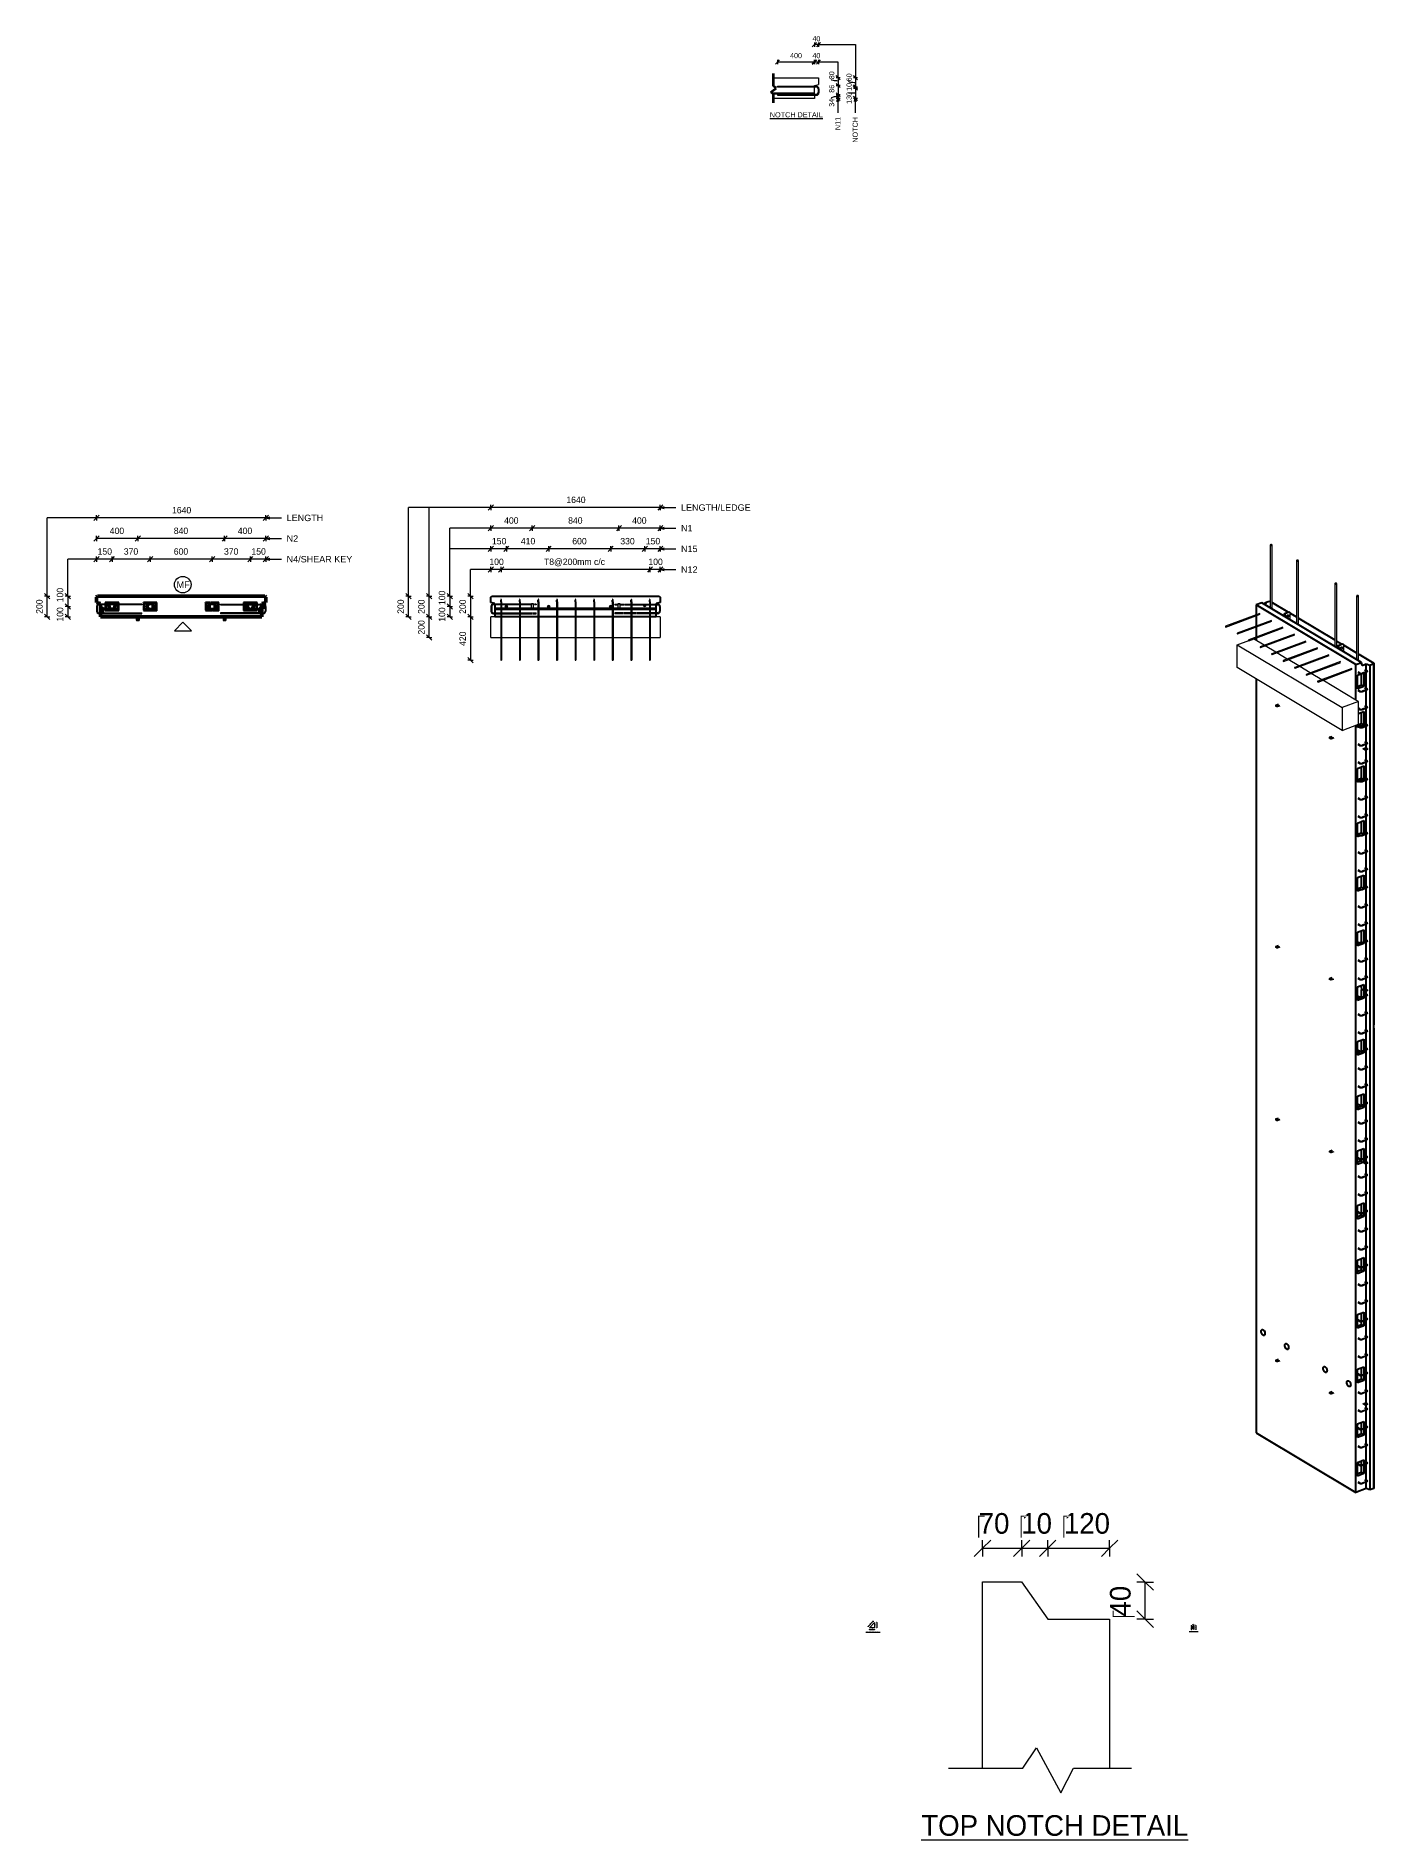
# Model space of a CAD drawing. Header units: millimetres. Extents: x -7291 to 5665, y 1067 to 18539.
import ezdxf

# ---------------------------------------------------------------- set-up
doc = ezdxf.new("R2010")
doc.units = ezdxf.units.MM
doc.linetypes.add('Dash', pattern=[6.36, 3.18, -3.18])
for name, color, linetype, lineweight in [('A-ANNO-DIMS', 211, 'Continuous', 9), ('A-ANNO-DIMS-2', 211, 'Continuous', 9), ('A-ANNO-DIMS-25', 211, 'Continuous', 9), ('A-ANNO-DIMS-3', 211, 'Continuous', 9), ('A-ANNO-DIMS-80', 211, 'Continuous', 9), ('A-DETL', 90, 'Continuous', 18), ('A-DETL-MBND', 5, 'Continuous', 18), ('A-DETL-THIN', 151, 'Continuous', 18), ('A-GENM', 13, 'Continuous', 18), ('A-WALL', 113, 'Continuous', 25), ('A-WALL-HDLN', 110, 'Dash', 25), ('G-ANNO-TEXT', 231, 'Continuous', 9), ('S-BEAM', 12, 'Continuous', 18), ('S-BEAM-HDLN', 1, 'Dash', 18), ('S-RBAR', 171, 'Continuous', 18)]:
    doc.layers.add(name, color=color, linetype=linetype, lineweight=lineweight)
doc.styles.add('Arial', font='arial.ttf', dxfattribs={"height": 62.5})
doc.styles.add('Arial_1', font='arial.ttf', dxfattribs={"height": 50})
doc.styles.add('Arial_2', font='arial.ttf', dxfattribs={"height": 7.5})
doc.styles.add('Arial_3', font='arial.ttf', dxfattribs={"height": 5})
doc.styles.add('Nirmala UI Semilight', font='NirmalaS.ttf', dxfattribs={"height": 62.5})
doc.styles.add('Nirmala UI Semilight_1', font='NirmalaS.ttf', dxfattribs={"height": 50})
doc.styles.add('Nirmala UI Semilight_2', font='NirmalaS.ttf', dxfattribs={"height": 7.5})
doc.styles.add('Nirmala UI Semilight_3', font='NirmalaS.ttf', dxfattribs={"height": 200})
doc.styles.add('Nirmala UI Semilight_4', font='NirmalaS.ttf', dxfattribs={"height": 200})
doc.styles.add('Nirmala UI Semilight_5', font='NirmalaS.ttf', dxfattribs={"height": 5})
doc.dimstyles.new('Arrow_Filled_-_2_5_NI_UI', dxfattribs={"dimscale": 304.8, "dimtxt": 65.460247, "dimasz": 0.164042, "dimexe": 0.082021, "dimexo": 0.0625, "dimgap": 0.082021, "dimtad": 1, "dimdec": 4, "dimzin": 0, "dimdsep": 46, "dimtxsty": 'Nirmala UI Semilight', "dimblk1": 'OBLIQUE', "dimblk2": 'OBLIQUE', "dimsah": 1, "dimcen": 0.09, "dimazin": 0, "dimtfac": 1, "dimtdec": 4, "dimtix": 1, "dimtmove": 0, "dimatfit": 3, "dimfxl": 0.082021, "dimfxlon": 1, "dimtvp": 1, "dimtolj": 1, "dimtzin": 0, "dimarcsym": 2})
doc.dimstyles.new('Arrow_Filled_-_2_5_NI_UI_1', dxfattribs={"dimscale": 304.8, "dimtxt": 65.460247, "dimasz": 0.164042, "dimexe": 0.082021, "dimexo": 0.0625, "dimgap": 0.082021, "dimtad": 1, "dimdec": 4, "dimzin": 0, "dimdsep": 46, "dimtxsty": 'Nirmala UI Semilight', "dimblk1": 'OBLIQUE', "dimblk2": 'OBLIQUE', "dimsah": 1, "dimcen": 0.09, "dimazin": 0, "dimtfac": 1, "dimtdec": 4, "dimtix": 1, "dimtmove": 2, "dimatfit": 3, "dimfxl": 0.082021, "dimfxlon": 1, "dimtvp": 1, "dimtolj": 1, "dimtzin": 0, "dimarcsym": 2})
doc.dimstyles.new('Arrow_Filled_-_2_5_NI_UI_2', dxfattribs={"dimscale": 304.8, "dimtxt": 7.85523, "dimasz": 0.019685, "dimexe": 0.009843, "dimexo": 0.0625, "dimgap": 0.009843, "dimtad": 1, "dimdec": 4, "dimzin": 0, "dimdsep": 46, "dimtxsty": 'Nirmala UI Semilight_2', "dimblk1": 'OBLIQUE', "dimblk2": 'OBLIQUE', "dimsah": 1, "dimcen": 0.09, "dimazin": 0, "dimtfac": 1, "dimtdec": 4, "dimtix": 1, "dimtmove": 0, "dimatfit": 3, "dimfxl": 0.009843, "dimfxlon": 1, "dimtvp": 1, "dimtolj": 1, "dimtzin": 0, "dimarcsym": 2})
doc.dimstyles.new('Arrow_Filled_-_2_5_NI_UI_3', dxfattribs={"dimscale": 304.8, "dimtxt": 209.472789, "dimasz": 0.524934, "dimexe": 0.262467, "dimexo": 0.0625, "dimgap": 0.262467, "dimtad": 1, "dimdec": 4, "dimzin": 0, "dimdsep": 46, "dimtxsty": 'Nirmala UI Semilight_3', "dimblk1": 'OBLIQUE', "dimblk2": 'OBLIQUE', "dimsah": 1, "dimcen": 0.09, "dimazin": 0, "dimtfac": 1, "dimtdec": 4, "dimtix": 1, "dimtmove": 2, "dimatfit": 3, "dimfxl": 0.262467, "dimfxlon": 1, "dimtvp": 1, "dimtolj": 1, "dimtzin": 0, "dimarcsym": 2})
doc.dimstyles.new('Arrow_Filled_-_2_5_NI_UI_4', dxfattribs={"dimscale": 304.8, "dimtxt": 209.472789, "dimasz": 0.524934, "dimexe": 0.262467, "dimexo": 0.0625, "dimgap": 0.262467, "dimtad": 1, "dimdec": 4, "dimzin": 0, "dimdsep": 46, "dimtxsty": 'Nirmala UI Semilight_3', "dimblk1": 'OBLIQUE', "dimblk2": 'OBLIQUE', "dimsah": 1, "dimcen": 0.09, "dimazin": 0, "dimtfac": 1, "dimtdec": 4, "dimtix": 1, "dimtmove": 0, "dimatfit": 3, "dimfxl": 0.262467, "dimfxlon": 1, "dimtvp": 1, "dimtolj": 1, "dimtzin": 0, "dimarcsym": 2})
doc.dimstyles.new('Arrow_Filled_-_2_5_NI_UI_5', dxfattribs={"dimscale": 304.8, "dimtxt": 5.23682, "dimasz": 0.013123, "dimexe": 0.006562, "dimexo": 0.0625, "dimgap": 0.006562, "dimtad": 1, "dimdec": 4, "dimzin": 0, "dimdsep": 46, "dimtxsty": 'Nirmala UI Semilight_5', "dimblk1": 'OBLIQUE', "dimblk2": 'OBLIQUE', "dimsah": 1, "dimcen": 0.09, "dimazin": 0, "dimtfac": 1, "dimtdec": 4, "dimtix": 1, "dimtmove": 0, "dimatfit": 3, "dimfxl": 0.006562, "dimfxlon": 1, "dimtvp": 1, "dimtolj": 1, "dimtzin": 0, "dimarcsym": 2})

msp = doc.modelspace()

# ---------------------------------------------------------------- texts
at = {"layer": 'G-ANNO-TEXT', "color": 7, "attachment_point": 1}
for s, insert, char_height, width, style in [('40', (227.79486, 18537.9943), 50, 91.392375, 'Nirmala UI Semilight_1'), ('400', (11.22795, 18374.43991), 50, 136.286875, 'Nirmala UI Semilight_1'), ('40', (227.79486, 18374.43991), 50, 91.392375, 'Nirmala UI Semilight_1'), ('\\LNOTCH DETAIL', (-184.56579, 17801.32875), 50, 622.1095, 'Arial_1'), ('LENGTH/LEDGE', (-1044.8248, 14003.19518), 62.5, 815.7170312, 'Arial'), ('LENGTH', (-4863.87376, 13903.19518), 62.5, 428.9028125, 'Arial'), ('N1', (-1044.8248, 13803.19518), 62.5, 134.2826563, 'Arial'), ('N2', (-4863.87376, 13703.19518), 62.5, 134.2826563, 'Arial'), ('N4/SHEAR KEY', (-4863.87376, 13503.19518), 62.5, 767.6157813, 'Arial'), ('N15', (-1044.8248, 13603.19518), 62.5, 192.405, 'Arial'), ('N12', (-1044.8248, 13403.19518), 62.5, 192.405, 'Arial'), ('MF', (-5929.19573, 13256.38178), 62.5, 150.3164062, 'Arial'), ('\\LTYPICAL CHAMFER DETAIL', (744.76736, 3087.48198), 7.5, 166.9113375, 'Arial_2'), ('\\LTYPICAL GROOVE DETAIL', (3876.10198, 3090.65698), 5, 106.784775, 'Arial_3'), ('\\LTOP NOTCH DETAIL', (1281.67798, 1307.16895), 200, 2975.864, 'Nirmala UI Semilight_4')]:
    msp.add_mtext(s, dxfattribs=dict(at, insert=insert, char_height=char_height, width=width, style=style))
at = {"layer": 'G-ANNO-TEXT', "color": 7, "char_height": 50, "attachment_point": 1, "rotation": 90}
for s, insert, width, style in [('80', (389.37011, 18120.89979), 89.789, 'Nirmala UI Semilight_1'), ('60', (557.71291, 18100.51088), 89.789, 'Nirmala UI Semilight_1'), ('86', (389.37011, 17989.83049), 89.789, 'Nirmala UI Semilight_1'), ('10', (557.71291, 18008.05743), 76.962, 'Nirmala UI Semilight_1'), ('34', (389.37011, 17854.64001), 91.392375, 'Nirmala UI Semilight_1'), ('130', (557.71291, 17881.70469), 121.8565, 'Nirmala UI Semilight_1'), ('N11', (448.60149, 17627.56958), 153.924, 'Arial_1'), ('NOTCH', (616.94429, 17505.96958), 301.4345, 'Arial_1')]:
    msp.add_mtext(s, dxfattribs=dict(at, insert=insert, width=width, style=style))

# ---------------------------------------------------------------- blocks, each defined once
blk = doc.blocks.new('RR spread anchor face based - RR-SA-1_4-160-1726851-Elevation Top')
at = {"layer": 'A-GENM'}
for p, q in [((-6320, 12914), (-6320, 12884)), ((-6320, 12884), (-6318, 12879)), ((-6318, 12879), (-6293, 12879)), ((-6312, 12894), (-6312, 12900)), ((-6298, 12900), (-6298, 12894)), ((-6293, 12879), (-6290, 12884)), ((-6290, 12884), (-6290, 12914))]:
    blk.add_line(p, q, dxfattribs=at)
for centre, start, end in [((-6305, 12900), 0, 180), ((-6305, 12894), 180, 0)]:
    blk.add_arc(centre, 7, start, end, dxfattribs=at)
blk = doc.blocks.new('RR spread anchor face based - RR-SA-2_5-200-1726821-Elevation Top')
at = {"layer": 'A-GENM'}
for p, q in [((-5245, 13014), (-5243, 13014)), ((-5243, 13024), (-5243, 13014)), ((-5243, 13024), (-5243, 13014)), ((-5243, 13014), (-5243, 13004)), ((-5243, 13014), (-5243, 13004)), ((-5190, 13029), (-5241, 13029)), ((-5241, 12999), (-5190, 12999)), ((-5084, 13029), (-5105, 13029)), ((-5105, 12999), (-5073, 12999)), ((-5087, 13021), (-5081, 13021)), ((-5081, 13007), (-5087, 13007)), ((-5070, 13029), (-5071, 13029)), ((-5065, 13026), (-5070, 13029)), ((-5065, 13014), (-5065, 13026))]:
    blk.add_line(p, q, dxfattribs=at)
for centre, start, end in [((-5087, 13014), 90, 270), ((-5081, 13014), 270, 90)]:
    blk.add_arc(centre, 7, start, end, dxfattribs=at)
blk = doc.blocks.new('RR spread anchor face based - RR-SA-7_5-260-1726841-Elevation Top Copy 1')
at = {"layer": 'A-GENM'}
for p, q in [((-6313, 13041), (-6313, 13044)), ((-6313, 13044), (-6297, 13044)), ((-6313, 12986), (-6313, 13041)), ((-6313, 13041), (-6297, 13041)), ((-6313, 12984), (-6313, 12986)), ((-6313, 12986), (-6297, 12986)), ((-6297, 12984), (-6313, 12984)), ((-6297, 13044), (-6297, 13041)), ((-6297, 13041), (-6297, 12986)), ((-6297, 12986), (-6297, 12984))]:
    blk.add_line(p, q, dxfattribs=at)
blk = doc.blocks.new('Rebar Bar - Part 3166313199-431004-3D Ortho')
at = {"layer": 'S-RBAR'}
for p, q in [((7083, 12396), (7068, 12406)), ((7063, 12399), (7079, 12389))]:
    blk.add_line(p, q, dxfattribs=at)
blk = doc.blocks.new('Rebar Bar - Part 2227165887-431004-3D Ortho')
at = {"layer": 'S-RBAR'}
for points in [[(7079, 12389, 0), (7080, 12389, 0), (7080, 12389, 0), (7080, 12389, 0), (7081, 12388, 0), (7081, 12388, 0), (7081, 12388, 0), (7081, 12388, 0), (7081, 12388, 0), (7081, 12388, 0), (7082, 12387, 0), (7082, 12387, 0), (7082, 12387, 0), (7082, 12387, 0), (7082, 12387, 0), (7082, 12387, 0), (7082, 12387, 0), (7082, 12387, 0), (7082, 12387, 0), (7082, 12387, 0), (7082, 12387, 0), (7082, 12387, 0), (7082, 12387, 0), (7082, 12387, 0), (7081, 12386, 0), (7081, 12386, 0), (7081, 12386, 0), (7081, 12386, 0), (7081, 12386, 0), (7081, 12385, 0), (7080, 12385, 0), (7080, 12385, 0), (7080, 12385, 0), (7079, 12385, 0), (7079, 12384, 0), (7079, 12384, 0), (7078, 12384, 0), (7078, 12384, 0), (7077, 12384, 0), (7077, 12383, 0), (7077, 12383, 0)], [(7083, 12396, 0), (7084, 12396, 0), (7085, 12395, 0), (7085, 12395, 0), (7086, 12395, 0), (7086, 12394, 0), (7087, 12394, 0), (7087, 12393, 0), (7088, 12393, 0), (7088, 12392, 0), (7088, 12391, 0), (7089, 12391, 0), (7089, 12390, 0), (7089, 12390, 0), (7089, 12389, 0), (7090, 12388, 0), (7090, 12387, 0), (7090, 12387, 0), (7090, 12386, 0), (7090, 12385, 0), (7089, 12385, 0), (7089, 12384, 0), (7089, 12383, 0), (7089, 12383, 0), (7088, 12382, 0), (7088, 12382, 0), (7087, 12381, 0), (7087, 12380, 0), (7086, 12380, 0), (7086, 12379, 0), (7085, 12379, 0), (7085, 12379, 0), (7084, 12378, 0), (7084, 12378, 0), (7083, 12377, 0), (7082, 12377, 0), (7082, 12377, 0), (7081, 12376, 0), (7080, 12376, 0), (7080, 12376, 0), (7079, 12376, 0)]]:
    blk.add_polyline3d(points, dxfattribs=at)
blk = doc.blocks.new('Rebar Bar - Part 981547073-431004-3D Ortho')
at = {"layer": 'S-RBAR'}
for p, q in [((7077, 12383), (7041, 12370)), ((7043, 12362), (7079, 12376))]:
    blk.add_line(p, q, dxfattribs=at)
blk = doc.blocks.new('Rebar Bar - Part 2227165887-V1-3D Ortho')
at = {"layer": 'S-RBAR'}
for points in [[(7012, 12364, 0), (7012, 12364, 0), (7013, 12364, 0), (7014, 12363, 0), (7014, 12363, 0), (7015, 12363, 0), (7016, 12362, 0), (7017, 12362, 0), (7017, 12362, 0), (7018, 12362, 0), (7019, 12361, 0), (7020, 12361, 0), (7021, 12361, 0), (7021, 12361, 0), (7022, 12361, 0), (7023, 12361, 0), (7024, 12360, 0), (7025, 12360, 0), (7026, 12360, 0), (7026, 12360, 0), (7027, 12360, 0), (7028, 12360, 0), (7029, 12360, 0), (7030, 12360, 0), (7031, 12360, 0), (7032, 12360, 0), (7033, 12360, 0), (7033, 12360, 0), (7034, 12360, 0), (7035, 12360, 0), (7036, 12361, 0), (7037, 12361, 0), (7038, 12361, 0), (7038, 12361, 0), (7039, 12361, 0), (7040, 12361, 0), (7041, 12362, 0), (7042, 12362, 0), (7042, 12362, 0), (7043, 12362, 0), (7043, 12362, 0)], [(7016, 12371, 0), (7016, 12371, 0), (7017, 12371, 0), (7017, 12370, 0), (7018, 12370, 0), (7018, 12370, 0), (7019, 12370, 0), (7019, 12370, 0), (7020, 12369, 0), (7020, 12369, 0), (7021, 12369, 0), (7022, 12369, 0), (7022, 12369, 0), (7023, 12369, 0), (7023, 12369, 0), (7024, 12368, 0), (7025, 12368, 0), (7026, 12368, 0), (7026, 12368, 0), (7027, 12368, 0), (7028, 12368, 0), (7028, 12368, 0), (7029, 12368, 0), (7030, 12368, 0), (7031, 12368, 0), (7031, 12368, 0), (7032, 12368, 0), (7033, 12368, 0), (7033, 12368, 0), (7034, 12368, 0), (7035, 12368, 0), (7036, 12369, 0), (7036, 12369, 0), (7037, 12369, 0), (7037, 12369, 0), (7038, 12369, 0), (7039, 12369, 0), (7039, 12369, 0), (7040, 12370, 0), (7040, 12370, 0), (7041, 12370, 0)]]:
    blk.add_polyline3d(points, dxfattribs=at)
blk = doc.blocks.new('Rebar Bar - Part 3131074535-431004-3D Ortho')
at = {"layer": 'S-RBAR'}
for p, q in [((6996, 12374), (7012, 12364)), ((7016, 12371), (7000, 12381))]:
    blk.add_line(p, q, dxfattribs=at)
blk = doc.blocks.new('Rebar Bar - Part 3131074535-V2-3D Ortho')
at = {"layer": 'S-RBAR'}
for p, q in [((7016, 12022), (7002, 12031)), ((7002, 12021), (7012, 12016))]:
    blk.add_line(p, q, dxfattribs=at)
blk = doc.blocks.new('Rebar Bar - Part 3131074535-V3-3D Ortho')
at = {"layer": 'S-RBAR'}
for p, q in [((7016, 11848), (6993, 11862)), ((6993, 11853), (7012, 11841))]:
    blk.add_line(p, q, dxfattribs=at)
blk = doc.blocks.new('Rebar Bar - Part 3166313199-V4-3D Ortho')
at = {"layer": 'S-RBAR'}
for p, q in [((7083, 10305), (7068, 10314)), ((7064, 10307), (7079, 10298))]:
    blk.add_line(p, q, dxfattribs=at)
blk = doc.blocks.new('Rebar Bar - Part 3166313199-V5-3D Ortho')
at = {"layer": 'S-RBAR'}
for p, q in [((7063, 8564), (7079, 8555)), ((7083, 8561), (7068, 8571))]:
    blk.add_line(p, q, dxfattribs=at)
blk = doc.blocks.new('Rebar Bar - Part 3131074535-V6-3D Ortho')
at = {"layer": 'S-RBAR'}
for p, q in [((6996, 6273), (7012, 6263)), ((7016, 6270), (7000, 6280))]:
    blk.add_line(p, q, dxfattribs=at)
blk = doc.blocks.new('Rebar Bar - Part 3131074535-V7-3D Ortho')
at = {"layer": 'S-RBAR'}
for p, q in [((6996, 4530), (7012, 4520)), ((7016, 4527), (7000, 4537))]:
    blk.add_line(p, q, dxfattribs=at)
blk = doc.blocks.new('RR spread anchor face based - RR-SA-7_5-260-1726841-3D Ortho')
at = {"layer": 'A-GENM'}
for p, q in [((6284, 12944), (6286, 12949)), ((6284, 12920), (6284, 12944)), ((6294, 12938), (6284, 12944)), ((6286, 12949), (6329, 12965)), ((6286, 12949), (6296, 12943)), ((6296, 12943), (6294, 12938)), ((6294, 12938), (6294, 12914)), ((6339, 12959), (6296, 12943)), ((6318, 12932), (6318, 12933)), ((6318, 12928), (6318, 12932)), ((6329, 12965), (6339, 12959)), ((6341, 12956), (6339, 12959)), ((6341, 12896), (6341, 12956)), ((6307, 12914), (6307, 12918)), ((6328, 12926), (6328, 12922))]:
    blk.add_line(p, q, dxfattribs=at)
for points in [[(6307, 12918, 0), (6308, 12921, 0), (6309, 12924, 0), (6310, 12927, 0), (6312, 12930, 0), (6315, 12932, 0), (6318, 12933, 0), (6320, 12934, 0), (6323, 12934, 0), (6325, 12933, 0), (6326, 12931, 0), (6327, 12928, 0), (6328, 12926, 0)], [(6328, 12922, 0), (6327, 12919, 0), (6326, 12916, 0), (6325, 12913, 0), (6323, 12910, 0), (6320, 12908, 0), (6318, 12907, 0), (6315, 12906, 0), (6312, 12906, 0), (6310, 12907, 0), (6309, 12909, 0), (6308, 12912, 0), (6307, 12914, 0)], [(6308, 12913, 0), (6310, 12914, 0), (6313, 12916, 0), (6315, 12919, 0), (6316, 12922, 0), (6317, 12925, 0), (6318, 12928, 0)]]:
    blk.add_polyline3d(points, dxfattribs=at)
blk = doc.blocks.new('RR spread anchor face based - RR-SA-2_5-200-1726821-3D Ortho')
at = {"layer": 'A-GENM'}
for p, q in [((7044, 11643), (7066, 11630)), ((7066, 11622), (7044, 11635)), ((7065, 11637), (7062, 11639)), ((7066, 11630), (7071, 11629)), ((7066, 11622), (7066, 11630)), ((7071, 11620), (7066, 11622)), ((7089, 11639), (7068, 11652)), ((7071, 11629), (7090, 11637)), ((7071, 11629), (7071, 11620)), ((7090, 11628), (7071, 11620)), ((7073, 11643), (7076, 11641)), ((7090, 11637), (7089, 11639)), ((7090, 11637), (7090, 11628))]:
    blk.add_line(p, q, dxfattribs=at)
for points in [[(7062, 11639, 0), (7061, 11640, 0), (7060, 11640, 0), (7060, 11641, 0), (7061, 11642, 0), (7062, 11643, 0), (7063, 11643, 0), (7064, 11644, 0), (7066, 11644, 0), (7068, 11644, 0), (7070, 11644, 0), (7071, 11644, 0), (7073, 11643, 0)], [(7076, 11641, 0), (7077, 11640, 0), (7078, 11639, 0), (7078, 11638, 0), (7077, 11637, 0), (7077, 11637, 0), (7075, 11636, 0), (7074, 11636, 0), (7072, 11635, 0), (7070, 11635, 0), (7068, 11636, 0), (7067, 11636, 0), (7065, 11637, 0)]]:
    blk.add_polyline3d(points, dxfattribs=at)
blk = doc.blocks.new('RR spread anchor face based - RR-SA-1_4-160-1726851-3D Ortho')
at = {"layer": 'A-GENM'}
for p, q in [((6201, 12058), (6199, 12055)), ((6199, 12055), (6214, 12046)), ((6199, 12055), (6199, 12050)), ((6225, 12067), (6201, 12058)), ((6214, 12058), (6219, 12060)), ((6220, 12047), (6243, 12055)), ((6214, 12041), (6199, 12050)), ((6214, 12046), (6220, 12047)), ((6214, 12046), (6214, 12041)), ((6220, 12041), (6214, 12041)), ((6219, 12054), (6215, 12053)), ((6243, 12050), (6220, 12041)), ((6220, 12047), (6220, 12041)), ((6228, 12054), (6223, 12053))]:
    blk.add_line(p, q, dxfattribs=at)
for points in [[(6223, 12053, 0), (6221, 12052, 0), (6220, 12052, 0), (6218, 12052, 0), (6216, 12052, 0), (6215, 12053, 0), (6213, 12053, 0), (6212, 12054, 0), (6212, 12055, 0), (6212, 12056, 0), (6212, 12057, 0), (6213, 12057, 0), (6214, 12058, 0)], [(6219, 12060, 0), (6221, 12060, 0), (6222, 12060, 0), (6224, 12060, 0), (6226, 12060, 0), (6228, 12060, 0), (6229, 12059, 0), (6230, 12058, 0), (6230, 12058, 0), (6230, 12057, 0), (6230, 12056, 0), (6229, 12055, 0), (6228, 12054, 0)], [(6228, 12054, 0), (6226, 12055, 0), (6224, 12055, 0), (6222, 12055, 0), (6221, 12055, 0), (6219, 12054, 0)]]:
    blk.add_polyline3d(points, dxfattribs=at)
blk = doc.blocks.new('RR spread anchor face based - RR-SA-1_4-160-V8-3D Ortho')
at = {"layer": 'A-GENM'}
for p, q in [((6721, 11747), (6719, 11744)), ((6719, 11744), (6735, 11735)), ((6719, 11744), (6719, 11739)), ((6735, 11730), (6719, 11739)), ((6745, 11756), (6721, 11747)), ((6735, 11747), (6739, 11749)), ((6739, 11743), (6735, 11742)), ((6735, 11735), (6740, 11736)), ((6735, 11735), (6735, 11730)), ((6740, 11730), (6735, 11730)), ((6740, 11736), (6764, 11744)), ((6764, 11739), (6740, 11730)), ((6740, 11736), (6740, 11730)), ((6748, 11743), (6743, 11742))]:
    blk.add_line(p, q, dxfattribs=at)
for points in [[(6743, 11742, 0), (6742, 11741, 0), (6740, 11741, 0), (6738, 11741, 0), (6736, 11741, 0), (6735, 11742, 0), (6733, 11742, 0), (6733, 11743, 0), (6732, 11744, 0), (6732, 11745, 0), (6732, 11746, 0), (6733, 11746, 0), (6735, 11747, 0)], [(6739, 11749, 0), (6741, 11749, 0), (6743, 11749, 0), (6744, 11749, 0), (6746, 11749, 0), (6748, 11749, 0), (6749, 11748, 0), (6750, 11747, 0), (6751, 11747, 0), (6751, 11746, 0), (6750, 11745, 0), (6749, 11744, 0), (6748, 11743, 0)], [(6748, 11743, 0), (6746, 11744, 0), (6744, 11744, 0), (6743, 11744, 0), (6741, 11744, 0), (6739, 11743, 0)]]:
    blk.add_polyline3d(points, dxfattribs=at)
blk = doc.blocks.new('RR spread anchor face based - RR-SA-2_5-200-V9-3D Ortho')
at = {"layer": 'A-GENM'}
for p, q in [((7029, 9316), (7066, 9294)), ((7066, 9285), (7029, 9307)), ((7065, 9300), (7062, 9302)), ((7066, 9294), (7071, 9292)), ((7066, 9285), (7066, 9294)), ((7071, 9284), (7066, 9285)), ((7089, 9302), (7068, 9315)), ((7071, 9292), (7090, 9300)), ((7071, 9292), (7071, 9284)), ((7090, 9291), (7071, 9284)), ((7073, 9306), (7076, 9304)), ((7090, 9300), (7089, 9302)), ((7090, 9300), (7090, 9291))]:
    blk.add_line(p, q, dxfattribs=at)
for points in [[(7062, 9302, 0), (7061, 9303, 0), (7060, 9304, 0), (7060, 9304, 0), (7061, 9305, 0), (7062, 9306, 0), (7063, 9307, 0), (7064, 9307, 0), (7066, 9307, 0), (7068, 9307, 0), (7070, 9307, 0), (7071, 9307, 0), (7073, 9306, 0)], [(7076, 9304, 0), (7077, 9303, 0), (7078, 9302, 0), (7078, 9301, 0), (7077, 9301, 0), (7077, 9300, 0), (7075, 9299, 0), (7074, 9299, 0), (7072, 9299, 0), (7070, 9299, 0), (7068, 9299, 0), (7067, 9299, 0), (7065, 9300, 0)]]:
    blk.add_polyline3d(points, dxfattribs=at)
blk = doc.blocks.new('RR spread anchor face based - RR-SA-2_5-200-V10-3D Ortho')
at = {"layer": 'A-GENM'}
for p, q in [((7032, 7642), (7066, 7622)), ((7066, 7614), (7044, 7627)), ((7065, 7629), (7062, 7631)), ((7066, 7622), (7071, 7621)), ((7066, 7614), (7066, 7622)), ((7071, 7613), (7066, 7614)), ((7089, 7631), (7068, 7644)), ((7071, 7621), (7090, 7629)), ((7071, 7621), (7071, 7613)), ((7090, 7620), (7071, 7613)), ((7073, 7635), (7076, 7633)), ((7090, 7629), (7089, 7631)), ((7090, 7629), (7090, 7620))]:
    blk.add_line(p, q, dxfattribs=at)
for points in [[(7062, 7631, 0), (7061, 7632, 0), (7060, 7632, 0), (7060, 7633, 0), (7061, 7634, 0), (7062, 7635, 0), (7063, 7636, 0), (7064, 7636, 0), (7066, 7636, 0), (7068, 7636, 0), (7070, 7636, 0), (7071, 7636, 0), (7073, 7635, 0)], [(7076, 7633, 0), (7077, 7632, 0), (7078, 7631, 0), (7078, 7630, 0), (7077, 7629, 0), (7077, 7629, 0), (7075, 7628, 0), (7074, 7628, 0), (7072, 7627, 0), (7070, 7627, 0), (7068, 7628, 0), (7067, 7628, 0), (7065, 7629, 0)]]:
    blk.add_polyline3d(points, dxfattribs=at)
blk = doc.blocks.new('RR spread anchor face based - RR-SA-2_5-200-V11-3D Ortho')
at = {"layer": 'A-GENM'}
for p, q in [((7044, 5299), (7066, 5286)), ((7066, 5277), (7044, 5290)), ((7065, 5292), (7062, 5294)), ((7066, 5286), (7071, 5284)), ((7066, 5277), (7066, 5286)), ((7071, 5276), (7066, 5277)), ((7089, 5294), (7068, 5307)), ((7071, 5284), (7090, 5292)), ((7071, 5284), (7071, 5276)), ((7090, 5283), (7071, 5276)), ((7073, 5298), (7076, 5296)), ((7090, 5292), (7089, 5294)), ((7090, 5292), (7090, 5283))]:
    blk.add_line(p, q, dxfattribs=at)
for points in [[(7062, 5294, 0), (7061, 5295, 0), (7060, 5296, 0), (7060, 5296, 0), (7061, 5297, 0), (7062, 5298, 0), (7063, 5299, 0), (7064, 5299, 0), (7066, 5299, 0), (7068, 5299, 0), (7070, 5299, 0), (7071, 5299, 0), (7073, 5298, 0)], [(7076, 5296, 0), (7077, 5295, 0), (7078, 5294, 0), (7078, 5293, 0), (7077, 5293, 0), (7077, 5292, 0), (7075, 5291, 0), (7074, 5291, 0), (7072, 5291, 0), (7070, 5291, 0), (7068, 5291, 0), (7067, 5291, 0), (7065, 5292, 0)]]:
    blk.add_polyline3d(points, dxfattribs=at)
blk = doc.blocks.new('Rebar Bar - Part 3145980499-431004-3D Ortho')
at = {"layer": 'S-RBAR'}
for p, q in [((6402, 13457), (6402, 12849)), ((6422, 12837), (6422, 13457))]:
    blk.add_line(p, q, dxfattribs=at)
for points in [[(6420, 13460, 0), (6418, 13461, 0), (6415, 13461, 0), (6413, 13462, 0), (6410, 13462, 0), (6408, 13461, 0), (6405, 13461, 0), (6404, 13460, 0), (6402, 13459, 0), (6402, 13457, 0), (6402, 13456, 0), (6402, 13455, 0), (6404, 13454, 0)], [(6404, 13454, 0), (6406, 13453, 0), (6408, 13453, 0), (6410, 13452, 0), (6413, 13452, 0), (6416, 13453, 0), (6418, 13453, 0), (6420, 13454, 0), (6421, 13455, 0), (6422, 13456, 0), (6422, 13458, 0), (6421, 13459, 0), (6420, 13460, 0)]]:
    blk.add_polyline3d(points, dxfattribs=at)
blk = doc.blocks.new('Rebar Bar - Part 3643695667-431004-3D Ortho')
at = {"layer": 'S-RBAR'}
for p, q in [((6940, 12413), (6609, 12290)), ((6612, 12282), (6943, 12406))]:
    blk.add_line(p, q, dxfattribs=at)
for points in [[(6613, 12285, 0), (6613, 12286, 0), (6612, 12287, 0), (6612, 12288, 0), (6612, 12288, 0), (6611, 12289, 0), (6610, 12290, 0), (6610, 12290, 0), (6609, 12290, 0), (6609, 12290, 0), (6608, 12289, 0), (6608, 12288, 0), (6608, 12288, 0)], [(6608, 12288, 0), (6608, 12287, 0), (6608, 12286, 0), (6609, 12285, 0), (6609, 12284, 0), (6610, 12283, 0), (6610, 12283, 0), (6611, 12282, 0), (6612, 12282, 0), (6612, 12283, 0), (6612, 12283, 0), (6613, 12284, 0), (6613, 12285, 0)]]:
    blk.add_polyline3d(points, dxfattribs=at)
blk = doc.blocks.new('Rebar Bar - Part 259210708-431004-3D Ortho')
at = {"layer": 'S-RBAR'}
for p, q in [((6985, 13116), (6985, 12500)), ((7005, 12488), (7005, 13116))]:
    blk.add_line(p, q, dxfattribs=at)
for points in [[(7003, 13118, 0), (7001, 13119, 0), (6999, 13120, 0), (6997, 13120, 0), (6994, 13120, 0), (6991, 13120, 0), (6989, 13119, 0), (6987, 13118, 0), (6986, 13117, 0), (6986, 13116, 0), (6986, 13115, 0), (6986, 13114, 0), (6988, 13113, 0)], [(6988, 13113, 0), (6989, 13112, 0), (6992, 13111, 0), (6994, 13111, 0), (6997, 13111, 0), (6999, 13111, 0), (7002, 13112, 0), (7003, 13113, 0), (7005, 13114, 0), (7005, 13115, 0), (7005, 13116, 0), (7005, 13117, 0), (7003, 13118, 0)]]:
    blk.add_polyline3d(points, dxfattribs=at)
blk = doc.blocks.new('Rebar Bar - Part 259210708-V12-3D Ortho')
at = {"layer": 'S-RBAR'}
for p, q in [((6148, 13609), (6148, 13001)), ((6168, 12989), (6168, 13609))]:
    blk.add_line(p, q, dxfattribs=at)
for points in [[(6166, 13612, 0), (6164, 13612, 0), (6161, 13613, 0), (6159, 13613, 0), (6156, 13613, 0), (6154, 13613, 0), (6152, 13612, 0), (6150, 13612, 0), (6148, 13610, 0), (6148, 13609, 0), (6148, 13608, 0), (6149, 13607, 0), (6150, 13606, 0)], [(6150, 13606, 0), (6152, 13605, 0), (6154, 13604, 0), (6157, 13604, 0), (6159, 13604, 0), (6162, 13604, 0), (6164, 13605, 0), (6166, 13606, 0), (6167, 13607, 0), (6168, 13608, 0), (6168, 13609, 0), (6167, 13611, 0), (6166, 13612, 0)]]:
    blk.add_polyline3d(points, dxfattribs=at)
blk = doc.blocks.new('DIMBLOCK1-Elevation Top')
at = {"layer": 'A-ANNO-DIMS-25'}
for p, q in [((-5215, 13472), (-5240, 13447)), ((-5215, 13472), (-5190, 13497)), ((-5215, 13472), (-5215, 13497)), ((-5065, 13472), (-5215, 13472)), ((-5215, 13472), (-5215, 13447)), ((-5065, 13472), (-5090, 13447)), ((-5065, 13472), (-5040, 13497)), ((-5065, 13472), (-5065, 13497)), ((-5065, 13472), (-5065, 13447))]:
    blk.add_line(p, q, dxfattribs=at)
at = {"layer": 'A-ANNO-DIMS-25', "color": 0, "insert": (-5205, 13578), "char_height": 62.5, "width": 154.25, "attachment_point": 1, "line_spacing_factor": 1.142579, "style": 'Nirmala UI Semilight'}
blk.add_mtext('150', dxfattribs=at)
blk = doc.blocks.new('_Oblique')
at = {"color": 0, "linetype": 'ByBlock', "lineweight": -2}
blk.add_line((-0.5, -0.5), (0.5, 0.5), dxfattribs=at)
blk = doc.blocks.new('DIMBLOCK2-Elevation Top')
at = {"layer": 'A-ANNO-DIMS-25'}
for p, q in [((-5585, 13472), (-5610, 13447)), ((-5585, 13472), (-5560, 13497)), ((-5585, 13472), (-5585, 13497)), ((-5215, 13472), (-5585, 13472)), ((-5585, 13472), (-5585, 13447)), ((-5215, 13472), (-5240, 13447)), ((-5215, 13472), (-5190, 13497)), ((-5215, 13472), (-5215, 13497)), ((-5215, 13472), (-5215, 13447))]:
    blk.add_line(p, q, dxfattribs=at)
at = {"layer": 'A-ANNO-DIMS-25', "color": 0, "insert": (-5471, 13578), "char_height": 62.5, "width": 168.53, "attachment_point": 1, "line_spacing_factor": 1.142579, "style": 'Nirmala UI Semilight'}
blk.add_mtext('370', dxfattribs=at)
blk = doc.blocks.new('DIMBLOCK3-Elevation Top')
at = {"layer": 'A-ANNO-DIMS-25'}
for p, q in [((-6185, 13472), (-6210, 13447)), ((-6185, 13472), (-6160, 13497)), ((-6185, 13472), (-6185, 13497)), ((-5585, 13472), (-6185, 13472)), ((-6185, 13472), (-6185, 13447)), ((-5585, 13472), (-5610, 13447)), ((-5585, 13472), (-5560, 13497)), ((-5585, 13472), (-5585, 13497)), ((-5585, 13472), (-5585, 13447))]:
    blk.add_line(p, q, dxfattribs=at)
at = {"layer": 'A-ANNO-DIMS-25', "color": 0, "insert": (-5957, 13578), "char_height": 62.5, "width": 171.39, "attachment_point": 1, "line_spacing_factor": 1.142579, "style": 'Nirmala UI Semilight'}
blk.add_mtext('600', dxfattribs=at)
blk = doc.blocks.new('DIMBLOCK4-Elevation Top')
at = {"layer": 'A-ANNO-DIMS-25'}
for p, q in [((-6555, 13472), (-6580, 13447)), ((-6555, 13472), (-6530, 13497)), ((-6555, 13472), (-6555, 13497)), ((-6185, 13472), (-6555, 13472)), ((-6555, 13472), (-6555, 13447)), ((-6185, 13472), (-6210, 13447)), ((-6185, 13472), (-6160, 13497)), ((-6185, 13472), (-6185, 13497)), ((-6185, 13472), (-6185, 13447))]:
    blk.add_line(p, q, dxfattribs=at)
at = {"layer": 'A-ANNO-DIMS-25', "color": 0, "insert": (-6441, 13578), "char_height": 62.5, "width": 168.53, "attachment_point": 1, "line_spacing_factor": 1.142579, "style": 'Nirmala UI Semilight'}
blk.add_mtext('370', dxfattribs=at)
blk = doc.blocks.new('DIMBLOCK5-Elevation Top')
at = {"layer": 'A-ANNO-DIMS-25'}
for p, q in [((-6705, 13472), (-6730, 13447)), ((-6705, 13472), (-6680, 13497)), ((-6705, 13472), (-6705, 13497)), ((-6555, 13472), (-6705, 13472)), ((-6705, 13472), (-6705, 13447)), ((-6555, 13472), (-6580, 13447)), ((-6555, 13472), (-6530, 13497)), ((-6555, 13472), (-6555, 13497)), ((-6555, 13472), (-6555, 13447))]:
    blk.add_line(p, q, dxfattribs=at)
at = {"layer": 'A-ANNO-DIMS-25', "color": 0, "insert": (-6695, 13578), "char_height": 62.5, "width": 154.25, "attachment_point": 1, "line_spacing_factor": 1.142579, "style": 'Nirmala UI Semilight'}
blk.add_mtext('150', dxfattribs=at)
blk = doc.blocks.new('DIMBLOCK6-Elevation Top')
at = {"layer": 'A-ANNO-DIMS-25'}
for p, q in [((-6983, 13114), (-7008, 13139)), ((-6983, 13114), (-7008, 13114)), ((-6983, 13114), (-6983, 13014)), ((-6983, 13114), (-6958, 13089)), ((-6983, 13114), (-6958, 13114)), ((-6983, 13014), (-7008, 13039)), ((-6983, 13014), (-7008, 13014)), ((-6983, 13014), (-6958, 12989)), ((-6983, 13014), (-6958, 13014))]:
    blk.add_line(p, q, dxfattribs=at)
at = {"layer": 'A-ANNO-DIMS-25', "color": 0, "insert": (-7090, 13055), "char_height": 62.5, "width": 154.25, "attachment_point": 1, "rotation": 90, "line_spacing_factor": 1.142579, "style": 'Nirmala UI Semilight'}
blk.add_mtext('100', dxfattribs=at)
blk = doc.blocks.new('DIMBLOCK7-Elevation Top')
at = {"layer": 'A-ANNO-DIMS-25'}
for p, q in [((-6983, 13014), (-7008, 13039)), ((-6983, 13014), (-7008, 13014)), ((-6983, 12914), (-7008, 12939)), ((-6983, 13014), (-6983, 12914)), ((-6983, 13014), (-6958, 12989)), ((-6983, 13014), (-6958, 13014)), ((-6983, 12914), (-7008, 12914)), ((-6983, 12914), (-6958, 12889)), ((-6983, 12914), (-6958, 12914))]:
    blk.add_line(p, q, dxfattribs=at)
at = {"layer": 'A-ANNO-DIMS-25', "color": 0, "insert": (-7090, 12867), "char_height": 62.5, "width": 154.25, "attachment_point": 1, "rotation": 90, "line_spacing_factor": 1.142579, "style": 'Nirmala UI Semilight'}
blk.add_mtext('100', dxfattribs=at)
blk = doc.blocks.new('DIMBLOCK8-Elevation Top')
at = {"layer": 'A-ANNO-DIMS-25'}
for p, q in [((-7183, 13114), (-7208, 13139)), ((-7183, 13114), (-7208, 13114)), ((-7183, 12914), (-7183, 13114)), ((-7183, 13114), (-7158, 13089)), ((-7183, 13114), (-7158, 13114)), ((-7183, 12914), (-7208, 12939)), ((-7183, 12914), (-7208, 12914)), ((-7183, 12914), (-7158, 12889)), ((-7183, 12914), (-7158, 12914))]:
    blk.add_line(p, q, dxfattribs=at)
at = {"layer": 'A-ANNO-DIMS-25', "color": 0, "insert": (-7290, 12943), "char_height": 62.5, "width": 171.39, "attachment_point": 1, "rotation": 90, "line_spacing_factor": 1.142579, "style": 'Nirmala UI Semilight'}
blk.add_mtext('200', dxfattribs=at)
blk = doc.blocks.new('DIMBLOCK9-Elevation Top')
at = {"layer": 'A-ANNO-DIMS-25'}
for p, q in [((-6705, 13872), (-6730, 13847)), ((-6705, 13872), (-6680, 13897)), ((-6705, 13872), (-6705, 13897)), ((-5065, 13872), (-6705, 13872)), ((-6705, 13872), (-6705, 13847)), ((-5065, 13872), (-5090, 13847)), ((-5065, 13872), (-5040, 13897)), ((-5065, 13872), (-5065, 13897)), ((-5065, 13872), (-5065, 13847))]:
    blk.add_line(p, q, dxfattribs=at)
at = {"layer": 'A-ANNO-DIMS-25', "color": 0, "insert": (-5974, 13978), "char_height": 62.5, "width": 212.81, "attachment_point": 1, "line_spacing_factor": 1.142579, "style": 'Nirmala UI Semilight'}
blk.add_mtext('1640', dxfattribs=at)
blk = doc.blocks.new('DIMBLOCK10-Elevation Top')
at = {"layer": 'A-ANNO-DIMS-25'}
for p, q in [((-5465, 13672), (-5490, 13647)), ((-5465, 13672), (-5440, 13697)), ((-5465, 13672), (-5465, 13697)), ((-5065, 13672), (-5465, 13672)), ((-5465, 13672), (-5465, 13647)), ((-5065, 13672), (-5090, 13647)), ((-5065, 13672), (-5040, 13697)), ((-5065, 13672), (-5065, 13697)), ((-5065, 13672), (-5065, 13647))]:
    blk.add_line(p, q, dxfattribs=at)
at = {"layer": 'A-ANNO-DIMS-25', "color": 0, "insert": (-5337, 13778), "char_height": 62.5, "width": 172.82, "attachment_point": 1, "line_spacing_factor": 1.142579, "style": 'Nirmala UI Semilight'}
blk.add_mtext('400', dxfattribs=at)
blk = doc.blocks.new('DIMBLOCK11-Elevation Top')
at = {"layer": 'A-ANNO-DIMS-25'}
for p, q in [((-6305, 13672), (-6330, 13647)), ((-6305, 13672), (-6280, 13697)), ((-6305, 13672), (-6305, 13697)), ((-5465, 13672), (-6305, 13672)), ((-6305, 13672), (-6305, 13647)), ((-5465, 13672), (-5490, 13647)), ((-5465, 13672), (-5440, 13697)), ((-5465, 13672), (-5465, 13697)), ((-5465, 13672), (-5465, 13647))]:
    blk.add_line(p, q, dxfattribs=at)
at = {"layer": 'A-ANNO-DIMS-25', "color": 0, "insert": (-5957, 13778), "char_height": 62.5, "width": 172.82, "attachment_point": 1, "line_spacing_factor": 1.142579, "style": 'Nirmala UI Semilight'}
blk.add_mtext('840', dxfattribs=at)
blk = doc.blocks.new('DIMBLOCK12-Elevation Top')
at = {"layer": 'A-ANNO-DIMS-25'}
for p, q in [((-6705, 13672), (-6730, 13647)), ((-6705, 13672), (-6680, 13697)), ((-6705, 13672), (-6705, 13697)), ((-6305, 13672), (-6705, 13672)), ((-6705, 13672), (-6705, 13647)), ((-6305, 13672), (-6330, 13647)), ((-6305, 13672), (-6280, 13697)), ((-6305, 13672), (-6305, 13697)), ((-6305, 13672), (-6305, 13647))]:
    blk.add_line(p, q, dxfattribs=at)
at = {"layer": 'A-ANNO-DIMS-25', "color": 0, "insert": (-6577, 13778), "char_height": 62.5, "width": 172.82, "attachment_point": 1, "line_spacing_factor": 1.142579, "style": 'Nirmala UI Semilight'}
blk.add_mtext('400', dxfattribs=at)
blk = doc.blocks.new('DIMBLOCK13-Elevation Top Copy 1')
at = {"layer": 'A-ANNO-DIMS-25'}
for p, q in [((-3684, 13114), (-3709, 13139)), ((-3684, 13114), (-3709, 13114)), ((-3684, 12914), (-3684, 13114)), ((-3684, 13114), (-3659, 13089)), ((-3684, 13114), (-3659, 13114)), ((-3684, 12914), (-3709, 12939)), ((-3684, 12914), (-3709, 12914)), ((-3684, 12914), (-3659, 12889)), ((-3684, 12914), (-3659, 12914))]:
    blk.add_line(p, q, dxfattribs=at)
at = {"layer": 'A-ANNO-DIMS-25', "color": 0, "insert": (-3791, 12943), "char_height": 62.5, "width": 171.39, "attachment_point": 1, "rotation": 90, "line_spacing_factor": 1.142579, "style": 'Nirmala UI Semilight'}
blk.add_mtext('200', dxfattribs=at)
blk = doc.blocks.new('DIMBLOCK14-Elevation Top Copy 1')
at = {"layer": 'A-ANNO-DIMS-25'}
for p, q in [((-2886, 13972), (-2861, 13997)), ((-2886, 13972), (-2886, 13997)), ((-1246, 13972), (-1221, 13997)), ((-1246, 13972), (-1246, 13997)), ((-2886, 13972), (-2911, 13947)), ((-1246, 13972), (-2886, 13972)), ((-2886, 13972), (-2886, 13947)), ((-1246, 13972), (-1271, 13947)), ((-1246, 13972), (-1246, 13947))]:
    blk.add_line(p, q, dxfattribs=at)
at = {"layer": 'A-ANNO-DIMS-25', "color": 0, "insert": (-2155, 14078), "char_height": 62.5, "width": 212.81, "attachment_point": 1, "line_spacing_factor": 1.142579, "style": 'Nirmala UI Semilight'}
blk.add_mtext('1640', dxfattribs=at)
blk = doc.blocks.new('DIMBLOCK15-Elevation Top Copy 1')
at = {"layer": 'A-ANNO-DIMS-25'}
for p, q in [((-3084, 13114), (-3109, 13139)), ((-3084, 13114), (-3109, 13114)), ((-3084, 13114), (-3084, 12914)), ((-3084, 13114), (-3059, 13089)), ((-3084, 13114), (-3059, 13114)), ((-3084, 12914), (-3109, 12939)), ((-3084, 12914), (-3109, 12914)), ((-3084, 12914), (-3059, 12889)), ((-3084, 12914), (-3059, 12914))]:
    blk.add_line(p, q, dxfattribs=at)
at = {"layer": 'A-ANNO-DIMS-25', "color": 0, "insert": (-3191, 12942), "char_height": 62.5, "width": 171.39, "attachment_point": 1, "rotation": 90, "line_spacing_factor": 1.142579, "style": 'Nirmala UI Semilight'}
blk.add_mtext('200', dxfattribs=at)
blk = doc.blocks.new('DIMBLOCK16-Elevation Top Copy 1')
at = {"layer": 'A-ANNO-DIMS-25'}
for p, q in [((-3084, 12914), (-3109, 12939)), ((-3084, 12914), (-3109, 12914)), ((-3084, 12914), (-3084, 12494)), ((-3084, 12914), (-3059, 12889)), ((-3084, 12914), (-3059, 12914)), ((-3084, 12494), (-3109, 12519)), ((-3084, 12494), (-3109, 12494)), ((-3084, 12494), (-3059, 12469)), ((-3084, 12494), (-3059, 12494))]:
    blk.add_line(p, q, dxfattribs=at)
at = {"layer": 'A-ANNO-DIMS-25', "color": 0, "insert": (-3191, 12632), "char_height": 62.5, "width": 172.82, "attachment_point": 1, "rotation": 90, "line_spacing_factor": 1.142579, "style": 'Nirmala UI Semilight'}
blk.add_mtext('420', dxfattribs=at)
blk = doc.blocks.new('DIMBLOCK17-Elevation Top Copy 1')
at = {"layer": 'A-ANNO-DIMS-25'}
for p, q in [((-1346, 13372), (-1371, 13347)), ((-1346, 13372), (-1321, 13397)), ((-1346, 13372), (-1346, 13397)), ((-1246, 13372), (-1346, 13372)), ((-1346, 13372), (-1346, 13347)), ((-1246, 13372), (-1271, 13347)), ((-1246, 13372), (-1221, 13397)), ((-1246, 13372), (-1246, 13397)), ((-1246, 13372), (-1246, 13347))]:
    blk.add_line(p, q, dxfattribs=at)
at = {"layer": 'A-ANNO-DIMS-25', "color": 0, "insert": (-1361, 13478), "char_height": 62.5, "width": 154.25, "attachment_point": 1, "line_spacing_factor": 1.142579, "style": 'Nirmala UI Semilight'}
blk.add_mtext('100', dxfattribs=at)
blk = doc.blocks.new('DIMBLOCK18-Elevation Top Copy 1')
at = {"layer": 'A-ANNO-DIMS-25'}
for p, q in [((-2786, 13372), (-2811, 13347)), ((-2786, 13372), (-2761, 13397)), ((-2786, 13372), (-2786, 13397)), ((-1346, 13372), (-2786, 13372)), ((-2786, 13372), (-2786, 13347)), ((-1346, 13372), (-1371, 13347)), ((-1346, 13372), (-1321, 13397)), ((-1346, 13372), (-1346, 13397)), ((-1346, 13372), (-1346, 13347))]:
    blk.add_line(p, q, dxfattribs=at)
at = {"layer": 'A-ANNO-DIMS-25', "color": 0, "insert": (-2372, 13478), "char_height": 62.5, "width": 732.68, "attachment_point": 1, "line_spacing_factor": 1.142579, "style": 'Nirmala UI Semilight'}
blk.add_mtext('T8@200mm c/c', dxfattribs=at)
blk = doc.blocks.new('DIMBLOCK19-Elevation Top Copy 1')
at = {"layer": 'A-ANNO-DIMS-25'}
for p, q in [((-2886, 13372), (-2911, 13347)), ((-2886, 13372), (-2861, 13397)), ((-2886, 13372), (-2886, 13397)), ((-2786, 13372), (-2886, 13372)), ((-2886, 13372), (-2886, 13347)), ((-2786, 13372), (-2811, 13347)), ((-2786, 13372), (-2761, 13397)), ((-2786, 13372), (-2786, 13397)), ((-2786, 13372), (-2786, 13347))]:
    blk.add_line(p, q, dxfattribs=at)
at = {"layer": 'A-ANNO-DIMS-25', "color": 0, "insert": (-2901, 13478), "char_height": 62.5, "width": 154.25, "attachment_point": 1, "line_spacing_factor": 1.142579, "style": 'Nirmala UI Semilight'}
blk.add_mtext('100', dxfattribs=at)
blk = doc.blocks.new('DIMBLOCK20-Elevation Top Copy 1')
at = {"layer": 'A-ANNO-DIMS-25'}
for p, q in [((-1646, 13772), (-1671, 13747)), ((-1646, 13772), (-1621, 13797)), ((-1646, 13772), (-1646, 13797)), ((-1246, 13772), (-1646, 13772)), ((-1646, 13772), (-1646, 13747)), ((-1246, 13772), (-1271, 13747)), ((-1246, 13772), (-1221, 13797)), ((-1246, 13772), (-1246, 13797)), ((-1246, 13772), (-1246, 13747))]:
    blk.add_line(p, q, dxfattribs=at)
at = {"layer": 'A-ANNO-DIMS-25', "color": 0, "insert": (-1518, 13878), "char_height": 62.5, "width": 172.82, "attachment_point": 1, "line_spacing_factor": 1.142579, "style": 'Nirmala UI Semilight'}
blk.add_mtext('400', dxfattribs=at)
blk = doc.blocks.new('DIMBLOCK21-Elevation Top Copy 1')
at = {"layer": 'A-ANNO-DIMS-25'}
for p, q in [((-2486, 13772), (-2511, 13747)), ((-2486, 13772), (-2461, 13797)), ((-2486, 13772), (-2486, 13797)), ((-1646, 13772), (-2486, 13772)), ((-2486, 13772), (-2486, 13747)), ((-1646, 13772), (-1671, 13747)), ((-1646, 13772), (-1621, 13797)), ((-1646, 13772), (-1646, 13797)), ((-1646, 13772), (-1646, 13747))]:
    blk.add_line(p, q, dxfattribs=at)
at = {"layer": 'A-ANNO-DIMS-25', "color": 0, "insert": (-2138, 13878), "char_height": 62.5, "width": 172.82, "attachment_point": 1, "line_spacing_factor": 1.142579, "style": 'Nirmala UI Semilight'}
blk.add_mtext('840', dxfattribs=at)
blk = doc.blocks.new('DIMBLOCK22-Elevation Top Copy 1')
at = {"layer": 'A-ANNO-DIMS-25'}
for p, q in [((-2886, 13772), (-2911, 13747)), ((-2886, 13772), (-2861, 13797)), ((-2886, 13772), (-2886, 13797)), ((-2486, 13772), (-2886, 13772)), ((-2886, 13772), (-2886, 13747)), ((-2486, 13772), (-2511, 13747)), ((-2486, 13772), (-2461, 13797)), ((-2486, 13772), (-2486, 13797)), ((-2486, 13772), (-2486, 13747))]:
    blk.add_line(p, q, dxfattribs=at)
at = {"layer": 'A-ANNO-DIMS-25', "color": 0, "insert": (-2758, 13878), "char_height": 62.5, "width": 172.82, "attachment_point": 1, "line_spacing_factor": 1.142579, "style": 'Nirmala UI Semilight'}
blk.add_mtext('400', dxfattribs=at)
blk = doc.blocks.new('DIMBLOCK23-Elevation Top Copy 1')
at = {"layer": 'A-ANNO-DIMS-25'}
for p, q in [((-3484, 12914), (-3509, 12939)), ((-3484, 12914), (-3509, 12914)), ((-3484, 12714), (-3484, 12914)), ((-3484, 12914), (-3459, 12889)), ((-3484, 12914), (-3459, 12914)), ((-3484, 12714), (-3509, 12739)), ((-3484, 12714), (-3509, 12714)), ((-3484, 12714), (-3459, 12689)), ((-3484, 12714), (-3459, 12714))]:
    blk.add_line(p, q, dxfattribs=at)
at = {"layer": 'A-ANNO-DIMS-25', "color": 0, "insert": (-3591, 12742), "char_height": 62.5, "width": 171.39, "attachment_point": 1, "rotation": 90, "line_spacing_factor": 1.142579, "style": 'Nirmala UI Semilight'}
blk.add_mtext('200', dxfattribs=at)
blk = doc.blocks.new('DIMBLOCK24-Elevation Top Copy 1')
at = {"layer": 'A-ANNO-DIMS-25'}
for p, q in [((-3484, 13114), (-3509, 13139)), ((-3484, 13114), (-3509, 13114)), ((-3484, 12914), (-3484, 13114)), ((-3484, 13114), (-3459, 13089)), ((-3484, 13114), (-3459, 13114)), ((-3484, 12914), (-3509, 12939)), ((-3484, 12914), (-3509, 12914)), ((-3484, 12914), (-3459, 12889)), ((-3484, 12914), (-3459, 12914))]:
    blk.add_line(p, q, dxfattribs=at)
at = {"layer": 'A-ANNO-DIMS-25', "color": 0, "insert": (-3591, 12942), "char_height": 62.5, "width": 171.39, "attachment_point": 1, "rotation": 90, "line_spacing_factor": 1.142579, "style": 'Nirmala UI Semilight'}
blk.add_mtext('200', dxfattribs=at)
blk = doc.blocks.new('DIMBLOCK25-Elevation Top Copy 1')
at = {"layer": 'A-ANNO-DIMS-25'}
for p, q in [((-3284, 13114), (-3309, 13139)), ((-3284, 13114), (-3309, 13114)), ((-3284, 13114), (-3284, 13014)), ((-3284, 13114), (-3259, 13089)), ((-3284, 13114), (-3259, 13114)), ((-3284, 13014), (-3309, 13039)), ((-3284, 13014), (-3309, 13014)), ((-3284, 13014), (-3259, 12989)), ((-3284, 13014), (-3259, 13014))]:
    blk.add_line(p, q, dxfattribs=at)
at = {"layer": 'A-ANNO-DIMS-25', "color": 0, "insert": (-3391, 13028), "char_height": 62.5, "width": 154.25, "attachment_point": 1, "rotation": 90, "line_spacing_factor": 1.142579, "style": 'Nirmala UI Semilight'}
blk.add_mtext('100', dxfattribs=at)
blk = doc.blocks.new('DIMBLOCK26-Elevation Top Copy 1')
at = {"layer": 'A-ANNO-DIMS-25'}
for p, q in [((-3284, 13014), (-3309, 13039)), ((-3284, 13014), (-3309, 13014)), ((-3284, 12914), (-3309, 12939)), ((-3284, 13014), (-3284, 12914)), ((-3284, 13014), (-3259, 12989)), ((-3284, 13014), (-3259, 13014)), ((-3284, 12914), (-3309, 12914)), ((-3284, 12914), (-3259, 12889)), ((-3284, 12914), (-3259, 12914))]:
    blk.add_line(p, q, dxfattribs=at)
at = {"layer": 'A-ANNO-DIMS-25', "color": 0, "insert": (-3391, 12866), "char_height": 62.5, "width": 154.25, "attachment_point": 1, "rotation": 90, "line_spacing_factor": 1.142579, "style": 'Nirmala UI Semilight'}
blk.add_mtext('100', dxfattribs=at)
blk = doc.blocks.new('DIMBLOCK27-Elevation Top Copy 1')
at = {"layer": 'A-ANNO-DIMS-25'}
for p, q in [((-1396, 13572), (-1421, 13547)), ((-1396, 13572), (-1371, 13597)), ((-1396, 13572), (-1396, 13597)), ((-1246, 13572), (-1396, 13572)), ((-1396, 13572), (-1396, 13547)), ((-1246, 13572), (-1271, 13547)), ((-1246, 13572), (-1221, 13597)), ((-1246, 13572), (-1246, 13597)), ((-1246, 13572), (-1246, 13547))]:
    blk.add_line(p, q, dxfattribs=at)
at = {"layer": 'A-ANNO-DIMS-25', "color": 0, "insert": (-1386, 13678), "char_height": 62.5, "width": 154.25, "attachment_point": 1, "line_spacing_factor": 1.142579, "style": 'Nirmala UI Semilight'}
blk.add_mtext('150', dxfattribs=at)
blk = doc.blocks.new('DIMBLOCK28-Elevation Top Copy 1')
at = {"layer": 'A-ANNO-DIMS-25'}
for p, q in [((-1726, 13572), (-1751, 13547)), ((-1726, 13572), (-1701, 13597)), ((-1726, 13572), (-1726, 13597)), ((-1396, 13572), (-1726, 13572)), ((-1726, 13572), (-1726, 13547)), ((-1396, 13572), (-1421, 13547)), ((-1396, 13572), (-1371, 13597)), ((-1396, 13572), (-1396, 13597)), ((-1396, 13572), (-1396, 13547))]:
    blk.add_line(p, q, dxfattribs=at)
at = {"layer": 'A-ANNO-DIMS-25', "color": 0, "insert": (-1633, 13678), "char_height": 62.5, "width": 171.39, "attachment_point": 1, "line_spacing_factor": 1.142579, "style": 'Nirmala UI Semilight'}
blk.add_mtext('330', dxfattribs=at)
blk = doc.blocks.new('DIMBLOCK29-Elevation Top Copy 1')
at = {"layer": 'A-ANNO-DIMS-25'}
for p, q in [((-2326, 13572), (-2351, 13547)), ((-2326, 13572), (-2301, 13597)), ((-2326, 13572), (-2326, 13597)), ((-1726, 13572), (-2326, 13572)), ((-2326, 13572), (-2326, 13547)), ((-1726, 13572), (-1751, 13547)), ((-1726, 13572), (-1701, 13597)), ((-1726, 13572), (-1726, 13597)), ((-1726, 13572), (-1726, 13547))]:
    blk.add_line(p, q, dxfattribs=at)
at = {"layer": 'A-ANNO-DIMS-25', "color": 0, "insert": (-2098, 13678), "char_height": 62.5, "width": 171.39, "attachment_point": 1, "line_spacing_factor": 1.142579, "style": 'Nirmala UI Semilight'}
blk.add_mtext('600', dxfattribs=at)
blk = doc.blocks.new('DIMBLOCK30-Elevation Top Copy 1')
at = {"layer": 'A-ANNO-DIMS-25'}
for p, q in [((-2736, 13572), (-2761, 13547)), ((-2736, 13572), (-2711, 13597)), ((-2736, 13572), (-2736, 13597)), ((-2326, 13572), (-2736, 13572)), ((-2736, 13572), (-2736, 13547)), ((-2326, 13572), (-2351, 13547)), ((-2326, 13572), (-2301, 13597)), ((-2326, 13572), (-2326, 13597)), ((-2326, 13572), (-2326, 13547))]:
    blk.add_line(p, q, dxfattribs=at)
at = {"layer": 'A-ANNO-DIMS-25', "color": 0, "insert": (-2596, 13678), "char_height": 62.5, "width": 155.68, "attachment_point": 1, "line_spacing_factor": 1.142579, "style": 'Nirmala UI Semilight'}
blk.add_mtext('410', dxfattribs=at)
blk = doc.blocks.new('DIMBLOCK31-Elevation Top Copy 1')
at = {"layer": 'A-ANNO-DIMS-25'}
for p, q in [((-2886, 13572), (-2911, 13547)), ((-2886, 13572), (-2861, 13597)), ((-2886, 13572), (-2886, 13597)), ((-2736, 13572), (-2886, 13572)), ((-2886, 13572), (-2886, 13547)), ((-2736, 13572), (-2761, 13547)), ((-2736, 13572), (-2711, 13597)), ((-2736, 13572), (-2736, 13597)), ((-2736, 13572), (-2736, 13547))]:
    blk.add_line(p, q, dxfattribs=at)
at = {"layer": 'A-ANNO-DIMS-25', "color": 0, "insert": (-2876, 13678), "char_height": 62.5, "width": 154.25, "attachment_point": 1, "line_spacing_factor": 1.142579, "style": 'Nirmala UI Semilight'}
blk.add_mtext('150', dxfattribs=at)
blk = doc.blocks.new('DIMBLOCK32-CHAMFER DETAIL')
at = {"layer": 'A-ANNO-DIMS-3'}
for p, q in [((779, 3105), (776, 3102)), ((779, 3105), (782, 3108)), ((779, 3105), (779, 3108)), ((779, 3105), (829, 3105)), ((779, 3105), (779, 3102)), ((829, 3105), (826, 3102)), ((829, 3105), (832, 3108)), ((829, 3105), (829, 3108)), ((829, 3105), (829, 3102))]:
    blk.add_line(p, q, dxfattribs=at)
at = {"layer": 'A-ANNO-DIMS-3', "color": 0, "insert": (799, 3118), "char_height": 7.5, "width": 11.65, "attachment_point": 1, "line_spacing_factor": 1.142579, "style": 'Nirmala UI Semilight_2'}
blk.add_mtext('\u202a10', dxfattribs=at)
blk = doc.blocks.new('DIMBLOCK33-CHAMFER DETAIL')
at = {"layer": 'A-ANNO-DIMS-3'}
for p, q in [((850, 3173), (847, 3176)), ((850, 3173), (847, 3173)), ((850, 3173), (850, 3123)), ((850, 3173), (853, 3170)), ((850, 3173), (853, 3173)), ((850, 3123), (847, 3126)), ((850, 3123), (847, 3123)), ((850, 3123), (853, 3120)), ((850, 3123), (853, 3123))]:
    blk.add_line(p, q, dxfattribs=at)
at = {"layer": 'A-ANNO-DIMS-3', "color": 0, "insert": (837, 3143), "char_height": 7.5, "width": 11.65, "attachment_point": 1, "rotation": 90, "line_spacing_factor": 1.142579, "style": 'Nirmala UI Semilight_2'}
blk.add_mtext('\u202a10', dxfattribs=at)
blk = doc.blocks.new('DIMBLOCK34-CHAMFER DETAIL')
at = {"layer": 'A-ANNO-DIMS-3'}
for p, q in [((767, 3135), (817, 3185)), ((817, 3185), (815, 3187)), ((817, 3185), (817, 3189)), ((817, 3185), (817, 3180)), ((817, 3185), (819, 3183)), ((767, 3135), (765, 3137)), ((767, 3135), (767, 3139)), ((767, 3135), (767, 3130)), ((767, 3135), (769, 3133))]:
    blk.add_line(p, q, dxfattribs=at)
at = {"layer": 'A-ANNO-DIMS-3', "color": 0, "insert": (779, 3165), "char_height": 7.5, "width": 11.83, "attachment_point": 1, "rotation": 45, "line_spacing_factor": 1.142579, "style": 'Nirmala UI Semilight_2'}
blk.add_mtext('\u202a14', dxfattribs=at)
blk = doc.blocks.new('DIMBLOCK35-TOP NOTCH DETAIL')
at = {"layer": 'A-ANNO-DIMS-80'}
for p, q in [((1874, 3892), (1794, 3812)), ((1874, 3892), (1954, 3972)), ((1874, 3892), (1874, 3972)), ((1874, 3892), (2254, 3892)), ((1874, 3892), (1874, 3812)), ((2254, 3892), (2174, 3812)), ((2254, 3892), (2334, 3972)), ((2254, 3892), (2254, 3972)), ((2254, 3892), (2254, 3812))]:
    blk.add_line(p, q, dxfattribs=at)
at = {"layer": 'A-ANNO-DIMS-80', "color": 0, "insert": (1838, 4233), "char_height": 200, "width": 356.48, "attachment_point": 1, "line_spacing_factor": 1.142579, "style": 'Nirmala UI Semilight_3'}
blk.add_mtext('\u202a70', dxfattribs=at)
blk = doc.blocks.new('DIMBLOCK36-TOP NOTCH DETAIL')
at = {"layer": 'A-ANNO-DIMS-80'}
for p, q in [((2254, 3892), (2174, 3812)), ((2254, 3892), (2334, 3972)), ((2254, 3892), (2254, 3972)), ((2254, 3892), (2506, 3892)), ((2254, 3892), (2254, 3812)), ((2506, 3892), (2426, 3812)), ((2506, 3892), (2586, 3972)), ((2506, 3892), (2506, 3972)), ((2506, 3892), (2506, 3812))]:
    blk.add_line(p, q, dxfattribs=at)
at = {"layer": 'A-ANNO-DIMS-80', "color": 0, "insert": (2250, 4233), "char_height": 200, "width": 310.78, "attachment_point": 1, "line_spacing_factor": 1.142579, "style": 'Nirmala UI Semilight_3'}
blk.add_mtext('\u202a10', dxfattribs=at)
blk = doc.blocks.new('DIMBLOCK37-TOP NOTCH DETAIL')
at = {"layer": 'A-ANNO-DIMS-80'}
for p, q in [((2506, 3892), (2426, 3812)), ((2506, 3892), (2586, 3972)), ((2506, 3892), (2506, 3972)), ((2506, 3892), (3106, 3892)), ((2506, 3892), (2506, 3812)), ((3106, 3892), (3026, 3812)), ((3106, 3892), (3186, 3972)), ((3106, 3892), (3106, 3972)), ((3106, 3892), (3106, 3812))]:
    blk.add_line(p, q, dxfattribs=at)
at = {"layer": 'A-ANNO-DIMS-80', "color": 0, "insert": (2663, 4233), "char_height": 200, "width": 493.59, "attachment_point": 1, "line_spacing_factor": 1.142579, "style": 'Nirmala UI Semilight_3'}
blk.add_mtext('\u202a120', dxfattribs=at)
blk = doc.blocks.new('DIMBLOCK38-TOP NOTCH DETAIL')
at = {"layer": 'A-ANNO-DIMS-80'}
for p, q in [((3450, 3565), (3370, 3645)), ((3450, 3565), (3370, 3565)), ((3450, 3205), (3450, 3565)), ((3450, 3565), (3530, 3485)), ((3450, 3565), (3530, 3565)), ((3450, 3205), (3370, 3285)), ((3450, 3205), (3370, 3205)), ((3450, 3205), (3530, 3125)), ((3450, 3205), (3530, 3205))]:
    blk.add_line(p, q, dxfattribs=at)
at = {"layer": 'A-ANNO-DIMS-80', "color": 0, "insert": (3109, 3231), "char_height": 200, "width": 370.2, "attachment_point": 1, "rotation": 90, "line_spacing_factor": 1.142579, "style": 'Nirmala UI Semilight_3'}
blk.add_mtext('\u202a40', dxfattribs=at)
blk = doc.blocks.new('DIMBLOCK39-GROOVE DETAIL')
at = {"layer": 'A-ANNO-DIMS-2'}
for p, q in [((3912, 3152), (3910, 3150)), ((3912, 3152), (3914, 3154)), ((3912, 3152), (3912, 3154)), ((3912, 3152), (3922, 3152)), ((3912, 3152), (3912, 3150)), ((3922, 3152), (3920, 3150)), ((3922, 3152), (3924, 3154)), ((3922, 3152), (3922, 3154)), ((3922, 3152), (3922, 3150))]:
    blk.add_line(p, q, dxfattribs=at)
at = {"layer": 'A-ANNO-DIMS-2', "color": 0, "insert": (3914, 3161), "char_height": 5, "width": 7.77, "attachment_point": 1, "line_spacing_factor": 1.142579, "style": 'Nirmala UI Semilight_5'}
blk.add_mtext('10', dxfattribs=at)
blk = doc.blocks.new('DIMBLOCK40-GROOVE DETAIL')
at = {"layer": 'A-ANNO-DIMS-2'}
for p, q in [((3900, 3145), (3898, 3147)), ((3900, 3145), (3898, 3145)), ((3900, 3145), (3900, 3135)), ((3900, 3145), (3902, 3143)), ((3900, 3145), (3902, 3145)), ((3900, 3135), (3898, 3137)), ((3900, 3135), (3898, 3135)), ((3900, 3135), (3902, 3133)), ((3900, 3135), (3902, 3135))]:
    blk.add_line(p, q, dxfattribs=at)
at = {"layer": 'A-ANNO-DIMS-2', "color": 0, "insert": (3891, 3137), "char_height": 5, "width": 7.77, "attachment_point": 1, "rotation": 90, "line_spacing_factor": 1.142579, "style": 'Nirmala UI Semilight_5'}
blk.add_mtext('10', dxfattribs=at)
blk = doc.blocks.new('DIMBLOCK41-GROOVE DETAIL')
at = {"layer": 'A-ANNO-DIMS-2'}
for p, q in [((3900, 3135), (3898, 3137)), ((3900, 3135), (3898, 3135)), ((3900, 3115), (3898, 3117)), ((3900, 3115), (3898, 3115)), ((3900, 3135), (3900, 3115)), ((3900, 3135), (3902, 3133)), ((3900, 3135), (3902, 3135)), ((3900, 3115), (3902, 3113)), ((3900, 3115), (3902, 3115))]:
    blk.add_line(p, q, dxfattribs=at)
at = {"layer": 'A-ANNO-DIMS-2', "color": 0, "insert": (3891, 3121), "char_height": 5, "width": 9.14, "attachment_point": 1, "rotation": 90, "line_spacing_factor": 1.142579, "style": 'Nirmala UI Semilight_5'}
blk.add_mtext('20', dxfattribs=at)
blk = doc.blocks.new('DIMBLOCK42-GROOVE DETAIL')
at = {"layer": 'A-ANNO-DIMS-2'}
for p, q in [((3900, 3115), (3898, 3117)), ((3900, 3115), (3898, 3115)), ((3900, 3105), (3898, 3107)), ((3900, 3105), (3898, 3105)), ((3900, 3115), (3900, 3105)), ((3900, 3115), (3902, 3113)), ((3900, 3115), (3902, 3115)), ((3900, 3105), (3902, 3103)), ((3900, 3105), (3902, 3105))]:
    blk.add_line(p, q, dxfattribs=at)
at = {"layer": 'A-ANNO-DIMS-2', "color": 0, "insert": (3891, 3107), "char_height": 5, "width": 7.77, "attachment_point": 1, "rotation": 90, "line_spacing_factor": 1.142579, "style": 'Nirmala UI Semilight_5'}
blk.add_mtext('10', dxfattribs=at)
blk = doc.blocks.new('DIMBLOCK43-GROOVE DETAIL')
at = {"layer": 'A-ANNO-DIMS-2'}
for p, q in [((3940, 3145), (3938, 3147)), ((3940, 3145), (3938, 3145)), ((3940, 3145), (3940, 3105)), ((3940, 3145), (3942, 3143)), ((3940, 3145), (3942, 3145)), ((3940, 3105), (3938, 3107)), ((3940, 3105), (3938, 3105)), ((3940, 3105), (3942, 3103)), ((3940, 3105), (3942, 3105))]:
    blk.add_line(p, q, dxfattribs=at)
at = {"layer": 'A-ANNO-DIMS-2', "color": 0, "insert": (3932, 3121), "char_height": 5, "width": 9.25, "attachment_point": 1, "rotation": 90, "line_spacing_factor": 1.142579, "style": 'Nirmala UI Semilight_5'}
blk.add_mtext('40', dxfattribs=at)

# ---------------------------------------------------------------- dimensions: what is measured, and where the dimension line sits
at = {"layer": 'A-ANNO-DIMS'}
for base, p1, p2, dimstyle, override, picture, middle in [((-6705.4305, 13871.92952), (-5065.4305, 13846.92952), (-6705.4305, 13846.92952), 'Arrow_Filled_-_2_5_NI_UI', {"dimpost": '<>', "dimfxl": 1640}, 'DIMBLOCK9-Elevation Top', (-5885.4305, 13929.42168)), ((-2886.38154, 13971.92952), (-1246.38154, 13946.92952), (-2886.38154, 13946.92952), 'Arrow_Filled_-_2_5_NI_UI', {"dimpost": '<>', "dimfxl": 1640}, 'DIMBLOCK14-Elevation Top Copy 1', (-2066.38154, 14029.42168)), ((-2886.38154, 13771.92952), (-2486.38154, 13746.92952), (-2886.38154, 13746.92952), 'Arrow_Filled_-_2_5_NI_UI', {"dimpost": '<>', "dimfxl": 400}, 'DIMBLOCK22-Elevation Top Copy 1', (-2686.38154, 13829.22555)), ((-2486.38154, 13771.92952), (-1646.38154, 13746.92952), (-2486.38154, 13746.92952), 'Arrow_Filled_-_2_5_NI_UI', {"dimpost": '<>', "dimfxl": 840}, 'DIMBLOCK21-Elevation Top Copy 1', (-2066.38154, 13829.22555)), ((-1646.38154, 13771.92952), (-1246.38154, 13746.92952), (-1646.38154, 13746.92952), 'Arrow_Filled_-_2_5_NI_UI', {"dimpost": '<>', "dimfxl": 400}, 'DIMBLOCK20-Elevation Top Copy 1', (-1446.38154, 13829.22555)), ((-6705.4305, 13671.92952), (-6305.4305, 13646.92952), (-6705.4305, 13646.92952), 'Arrow_Filled_-_2_5_NI_UI', {"dimpost": '<>', "dimfxl": 400}, 'DIMBLOCK12-Elevation Top', (-6505.4305, 13729.22555)), ((-6305.4305, 13671.92952), (-5465.4305, 13646.92952), (-6305.4305, 13646.92952), 'Arrow_Filled_-_2_5_NI_UI', {"dimpost": '<>', "dimfxl": 840}, 'DIMBLOCK11-Elevation Top', (-5885.4305, 13729.22555)), ((-5465.4305, 13671.92952), (-5065.4305, 13646.92952), (-5465.4305, 13646.92952), 'Arrow_Filled_-_2_5_NI_UI', {"dimpost": '<>', "dimfxl": 400}, 'DIMBLOCK10-Elevation Top', (-5265.4305, 13729.22555)), ((-2886.38154, 13571.92952), (-2736.38154, 13546.92952), (-2886.38154, 13546.92952), 'Arrow_Filled_-_2_5_NI_UI', {"dimpost": '<>', "dimfxl": 150}, 'DIMBLOCK31-Elevation Top Copy 1', (-2811.38154, 13629.39988)), ((-2736.38154, 13571.92952), (-2326.38154, 13546.92952), (-2736.38154, 13546.92952), 'Arrow_Filled_-_2_5_NI_UI', {"dimpost": '<>', "dimfxl": 410}, 'DIMBLOCK30-Elevation Top Copy 1', (-2531.38154, 13629.39988)), ((-2326.38154, 13571.92952), (-1726.38154, 13546.92952), (-2326.38154, 13546.92952), 'Arrow_Filled_-_2_5_NI_UI', {"dimpost": '<>', "dimfxl": 600}, 'DIMBLOCK29-Elevation Top Copy 1', (-2026.38154, 13629.24734)), ((-1726.38154, 13571.92952), (-1396.38154, 13546.92952), (-1726.38154, 13546.92952), 'Arrow_Filled_-_2_5_NI_UI', {"dimpost": '<>', "dimfxl": 330}, 'DIMBLOCK28-Elevation Top Copy 1', (-1561.38154, 13629.24734)), ((-1396.38154, 13571.92952), (-1246.38154, 13546.92952), (-1396.38154, 13546.92952), 'Arrow_Filled_-_2_5_NI_UI', {"dimpost": '<>', "dimfxl": 150}, 'DIMBLOCK27-Elevation Top Copy 1', (-1321.38154, 13629.39988)), ((-6705.4305, 13471.92952), (-6555.4305, 13446.92952), (-6705.4305, 13446.92952), 'Arrow_Filled_-_2_5_NI_UI', {"dimpost": '<>', "dimfxl": 150}, 'DIMBLOCK5-Elevation Top', (-6630.4305, 13529.39988)), ((-6555.4305, 13471.92952), (-6185.4305, 13446.92952), (-6555.4305, 13446.92952), 'Arrow_Filled_-_2_5_NI_UI', {"dimpost": '<>', "dimfxl": 370}, 'DIMBLOCK4-Elevation Top', (-6370.4305, 13529.24734)), ((-6185.4305, 13471.92952), (-5585.4305, 13446.92952), (-6185.4305, 13446.92952), 'Arrow_Filled_-_2_5_NI_UI', {"dimpost": '<>', "dimfxl": 600}, 'DIMBLOCK3-Elevation Top', (-5885.4305, 13529.24734)), ((-5585.4305, 13471.92952), (-5215.4305, 13446.92952), (-5585.4305, 13446.92952), 'Arrow_Filled_-_2_5_NI_UI', {"dimpost": '<>', "dimfxl": 370}, 'DIMBLOCK2-Elevation Top', (-5400.4305, 13529.24734)), ((-5215.4305, 13471.92952), (-5065.4305, 13446.92952), (-5215.4305, 13446.92952), 'Arrow_Filled_-_2_5_NI_UI', {"dimpost": '<>', "dimfxl": 150}, 'DIMBLOCK1-Elevation Top', (-5140.4305, 13529.39988)), ((-2886.38154, 13371.92952), (-2786.38154, 13346.92952), (-2886.38154, 13346.92952), 'Arrow_Filled_-_2_5_NI_UI', {"dimpost": '<>', "dimfxl": 100}, 'DIMBLOCK19-Elevation Top Copy 1', (-2836.38154, 13429.39988)), ((-1346.38154, 13371.92952), (-1246.38154, 13346.92952), (-1346.38154, 13346.92952), 'Arrow_Filled_-_2_5_NI_UI', {"dimpost": '<>', "dimfxl": 100}, 'DIMBLOCK17-Elevation Top Copy 1', (-1296.38154, 13429.39988)), ((3922.10321, 3152.04854), (3912.10321, 3150.04854), (3922.10321, 3150.04854), 'Arrow_Filled_-_2_5_NI_UI_5', {"dimpost": '<>', "dimfxl": 10}, 'DIMBLOCK39-GROOVE DETAIL', (3917.10321, 3156.64617))]:
    dim = msp.add_linear_dim(base=base, p1=p1, p2=p2, dimstyle=dimstyle, override=override, dxfattribs=at)
    dim.commit()
    dim.dimension.update_dxf_attribs({"geometry": picture, "text_midpoint": middle})
for base, p1, p2, text, dimstyle, override, picture, middle in [((-2786.38154, 13371.92952), (-1346.38154, 13346.92952), (-2786.38154, 13346.92952), 'T8@200mm c/c', 'Arrow_Filled_-_2_5_NI_UI', {"dimpost": '<>', "dimfxl": 1440}, 'DIMBLOCK18-Elevation Top Copy 1', (-2066.38154, 13433.88908)), ((2505.95037, 3891.80151), (2253.57674, 3811.80151), (2505.95037, 3811.80151), '\u202a10', 'Arrow_Filled_-_2_5_NI_UI_4', {"dimpost": '<>', "dimfxl": 252.373632}, 'DIMBLOCK36-TOP NOTCH DETAIL', (2379.76356, 4092.79155)), ((828.84557, 3104.90761), (778.84557, 3107.90761), (828.84557, 3107.90761), '\u202a10', 'Arrow_Filled_-_2_5_NI_UI_2', {"dimpost": '<>', "dimfxl": 50}, 'DIMBLOCK32-CHAMFER DETAIL', (803.84557, 3112.44474))]:
    dim = msp.add_linear_dim(base=base, p1=p1, p2=p2, text=text, dimstyle=dimstyle, override=override, dxfattribs=at)
    dim.commit()
    dim.dimension.update_dxf_attribs({"geometry": picture, "text_midpoint": middle})
for base, p1, p2, dimstyle, override, picture, middle in [((-7183.10418, 13113.92238), (-7158.10418, 12913.92238), (-7158.10418, 13113.92238), 'Arrow_Filled_-_2_5_NI_UI', {"dimpost": '<>', "dimfxl": 200}, 'DIMBLOCK8-Elevation Top', (-7240.40021, 13013.92238)), ((-3684.05522, 13113.92238), (-3659.05522, 12913.92238), (-3659.05522, 13113.92238), 'Arrow_Filled_-_2_5_NI_UI', {"dimpost": '<>', "dimfxl": 200}, 'DIMBLOCK13-Elevation Top Copy 1', (-3741.35125, 13013.92238)), ((-3484.05522, 13113.92238), (-3459.05522, 12913.8631), (-3459.05522, 13113.92238), 'Arrow_Filled_-_2_5_NI_UI', {"dimpost": '<>', "dimfxl": 200.059273}, 'DIMBLOCK24-Elevation Top Copy 1', (-3541.35125, 13013.89274)), ((-3084.05522, 12913.8631), (-3059.05522, 13113.92238), (-3059.05522, 12913.8631), 'Arrow_Filled_-_2_5_NI_UI', {"dimpost": '<>', "dimfxl": 200.059273}, 'DIMBLOCK15-Elevation Top Copy 1', (-3141.35125, 13013.89274)), ((-3484.05522, 12913.8631), (-3459.05522, 12713.8631), (-3459.05522, 12913.8631), 'Arrow_Filled_-_2_5_NI_UI', {"dimpost": '<>', "dimfxl": 200}, 'DIMBLOCK23-Elevation Top Copy 1', (-3541.35125, 12813.8631)), ((-3084.05522, 12493.92238), (-3059.05522, 12913.8631), (-3059.05522, 12493.92238), 'Arrow_Filled_-_2_5_NI_UI', {"dimpost": '<>', "dimfxl": 419.940727}, 'DIMBLOCK16-Elevation Top Copy 1', (-3141.35125, 12703.89274)), ((3900.0027, 3134.93342), (3902.0027, 3144.93342), (3902.0027, 3134.93342), 'Arrow_Filled_-_2_5_NI_UI_5', {"dimpost": '<>', "dimfxl": 10}, 'DIMBLOCK40-GROOVE DETAIL', (3895.40507, 3139.93342)), ((3940.17934, 3104.93342), (3938.17934, 3144.93342), (3938.17934, 3104.93342), 'Arrow_Filled_-_2_5_NI_UI_5', {"dimpost": '<>', "dimfxl": 40}, 'DIMBLOCK43-GROOVE DETAIL', (3935.59566, 3124.93342)), ((3900.0027, 3114.93342), (3902.0027, 3134.93342), (3902.0027, 3114.93342), 'Arrow_Filled_-_2_5_NI_UI_5', {"dimpost": '<>', "dimfxl": 20}, 'DIMBLOCK41-GROOVE DETAIL', (3895.41901, 3124.93342)), ((3900.0027, 3104.93342), (3902.0027, 3114.93342), (3902.0027, 3104.93342), 'Arrow_Filled_-_2_5_NI_UI_5', {"dimpost": '<>', "dimfxl": 10}, 'DIMBLOCK42-GROOVE DETAIL', (3895.40507, 3109.93342))]:
    dim = msp.add_linear_dim(base=base, p1=p1, p2=p2, angle=90, dimstyle=dimstyle, override=override, dxfattribs=at)
    dim.commit()
    dim.dimension.update_dxf_attribs({"geometry": picture, "text_midpoint": middle})
for base, p1, p2, override, picture, middle in [((-6983.10418, 13013.8631), (-6958.10418, 13113.92238), (-6958.10418, 13013.8631), {"dimpost": '<>', "dimfxl": 100.059273}, 'DIMBLOCK6-Elevation Top', (-7047.9805, 13132.45464)), ((-3284.05522, 13013.92238), (-3259.05522, 13113.92238), (-3259.05522, 13013.92238), {"dimpost": '<>', "dimfxl": 100}, 'DIMBLOCK25-Elevation Top Copy 1', (-3348.93154, 13104.81809)), ((-6983.10418, 12913.92238), (-6958.10418, 13013.8631), (-6958.10418, 12913.92238), {"dimpost": '<>', "dimfxl": 99.940727}, 'DIMBLOCK7-Elevation Top', (-7047.9805, 12944.20378)), ((-3284.05522, 12913.8631), (-3259.05522, 13013.92238), (-3259.05522, 12913.8631), {"dimpost": '<>', "dimfxl": 100.059273}, 'DIMBLOCK26-Elevation Top Copy 1', (-3348.93154, 12942.66113))]:
    dim = msp.add_linear_dim(base=base, p1=p1, p2=p2, angle=90, dimstyle='Arrow_Filled_-_2_5_NI_UI_1', override=override, dxfattribs=at)
    dim.commit()
    dim.dimension.update_dxf_attribs({"geometry": picture, "text_midpoint": middle, "dimtype": 160, "text_rotation": 90})
for base, p1, p2, text, override, picture, middle in [((2253.57674, 3891.80151), (1873.57674, 3811.80151), (2253.57674, 3811.80151), '\u202a70', {"dimpost": '<>', "dimfxl": 380}, 'DIMBLOCK35-TOP NOTCH DETAIL', (2016.63253, 4099.40571)), ((3105.95037, 3891.80151), (2505.95037, 3811.80151), (3105.95037, 3811.80151), '\u202a120', {"dimpost": '<>', "dimfxl": 600}, 'DIMBLOCK37-TOP NOTCH DETAIL', (2909.29884, 4099.40571))]:
    dim = msp.add_linear_dim(base=base, p1=p1, p2=p2, text=text, dimstyle='Arrow_Filled_-_2_5_NI_UI_3', override=override, dxfattribs=at)
    dim.commit()
    dim.dimension.update_dxf_attribs({"geometry": picture, "text_midpoint": middle, "dimtype": 160})
for base, p1, p2, angle, text, dimstyle, override, picture, middle in [((3449.60586, 3565.45823), (3369.60586, 3205.03133), (3369.60586, 3565.45823), 90, '\u202a40', 'Arrow_Filled_-_2_5_NI_UI_4', {"dimpost": '<>', "dimfxl": 360.426899}, 'DIMBLOCK38-TOP NOTCH DETAIL', (3249.1737, 3385.24478)), ((816.98594, 3184.65212), (769.10726, 3132.5308), (819.10726, 3182.5308), 45, '\u202a14', 'Arrow_Filled_-_2_5_NI_UI_2', {"dimpost": '<>', "dimfxl": 70.710678}, 'DIMBLOCK34-CHAMFER DETAIL', (786.65639, 3164.98167)), ((849.85289, 3122.79249), (846.85289, 3172.79249), (846.85289, 3122.79249), 90, '\u202a10', 'Arrow_Filled_-_2_5_NI_UI_2', {"dimpost": '<>', "dimfxl": 50}, 'DIMBLOCK33-CHAMFER DETAIL', (842.31576, 3147.79249))]:
    dim = msp.add_linear_dim(base=base, p1=p1, p2=p2, angle=angle, text=text, dimstyle=dimstyle, override=override, dxfattribs=at)
    dim.commit()
    dim.dimension.update_dxf_attribs({"geometry": picture, "text_midpoint": middle})

# ---------------------------------------------------------------- hatches: boundary and pattern name
at = {"layer": 'S-RBAR'}
h = msp.add_hatch(color=256, dxfattribs=at)
edge = h.paths.add_edge_path()
edge.add_arc((-2736.38154, 13013.8631), 10, 0, 360)
for points in [[(-2736.38154, 13003.8631), (-2729.31047, 13006.79204), (-2726.38154, 13013.8631), (-2729.31047, 13020.93417), (-2736.38154, 13023.8631), (-2743.45261, 13020.93417), (-2746.38154, 13013.8631), (-2743.45261, 13006.79204)], [(-2326.38154, 13003.92238), (-2319.31047, 13006.85131), (-2316.38154, 13013.92238), (-2319.31047, 13020.99344), (-2326.38154, 13023.92238), (-2333.45261, 13020.99344), (-2336.38154, 13013.92238), (-2333.45261, 13006.85131)], [(-1726.38154, 13003.92238), (-1719.31047, 13006.85131), (-1716.38154, 13013.92238), (-1719.31047, 13020.99344), (-1726.38154, 13023.92238), (-1733.45261, 13020.99344), (-1736.38154, 13013.92238), (-1733.45261, 13006.85131)], [(-1396.38154, 13013.8631), (-1389.31047, 13016.79204), (-1386.38154, 13023.8631), (-1389.31047, 13030.93417), (-1396.38154, 13033.8631), (-1403.45261, 13030.93417), (-1406.38154, 13023.8631), (-1403.45261, 13016.79204)]]:
    msp.add_hatch(color=256, dxfattribs=at).paths.add_polyline_path(points)
h = msp.add_hatch(color=256, dxfattribs=at)
edge = h.paths.add_edge_path()
edge.add_arc((-2326.38154, 13013.92238), 10, 0, 360)
h = msp.add_hatch(color=256, dxfattribs=at)
edge = h.paths.add_edge_path()
edge.add_arc((-1726.38154, 13013.92238), 10, 0, 360)
h = msp.add_hatch(color=256, dxfattribs=at)
edge = h.paths.add_edge_path()
edge.add_arc((-1396.38154, 13023.8631), 10, 0, 360)

# ---------------------------------------------------------------- linework, layer by layer
at = {"layer": 'A-DETL', "color": 7}
for p, q in [((246.35689, 18456.10216), (226.35689, 18436.10216)), ((246.35689, 18456.10216), (266.35689, 18476.10216)), ((246.35689, 18476.10216), (246.35689, 18456.10216)), ((286.35689, 18456.10216), (246.35689, 18456.10216)), ((246.35689, 18456.10216), (246.35689, 18436.10216)), ((286.35689, 18456.10216), (266.35689, 18436.10216)), ((306.35689, 18476.10216), (286.35689, 18456.10216)), ((286.35689, 18476.10216), (286.35689, 18456.10216)), ((286.35689, 18456.10216), (286.35689, 18436.10216)), ((286.35689, 18456.10216), (644.60505, 18456.10216)), ((644.60505, 18456.10216), (644.60505, 18135.4305)), ((-109.64311, 18287.54776), (-129.64311, 18267.54776)), ((-109.64311, 18307.54776), (-109.64311, 18287.54776)), ((-109.64311, 18287.54776), (-89.64311, 18307.54776)), ((246.35689, 18287.54776), (-109.64311, 18287.54776)), ((-109.64311, 18287.54776), (-109.64311, 18267.54776)), ((246.35689, 18287.54776), (226.35689, 18267.54776)), ((226.35689, 18267.54776), (246.35689, 18287.54776)), ((246.35689, 18287.54776), (246.35689, 18307.54776)), ((246.35689, 18307.54776), (246.35689, 18287.54776)), ((246.35689, 18287.54776), (266.35689, 18307.54776)), ((266.35689, 18307.54776), (246.35689, 18287.54776)), ((286.35689, 18287.54776), (246.35689, 18287.54776)), ((246.35689, 18287.54776), (246.35689, 18267.54776)), ((246.35689, 18267.54776), (246.35689, 18287.54776)), ((266.35689, 18267.54776), (286.35689, 18287.54776)), ((286.35689, 18307.54776), (286.35689, 18287.54776)), ((286.35689, 18287.54776), (306.35689, 18307.54776)), ((286.35689, 18287.54776), (286.35689, 18267.54776)), ((476.26225, 18287.54776), (286.35689, 18287.54776)), ((476.26225, 18135.4305), (476.26225, 18287.54776)), ((-148.64311, 18135.4305), (286.35689, 18135.4305)), ((-109.64311, 18044.06257), (-109.64311, 18052.06257)), ((-109.64311, 18052.06257), (266.35689, 18052.06257)), ((266.35689, 18044.06257), (-109.64311, 18044.06257)), ((246.35689, 18060.4305), (286.35689, 18070.4305)), ((246.35689, 17973.4305), (246.35689, 18060.4305)), ((282.35689, 18028.06257), (282.35689, 17989.4305)), ((286.35689, 18135.4305), (286.35689, 18070.4305)), ((290.35689, 18028.06257), (290.35689, 17989.4305)), ((476.26225, 18135.4305), (456.26225, 18155.4305)), ((476.26225, 18135.4305), (456.26225, 18135.4305)), ((476.26225, 18060.56257), (456.26225, 18080.56257)), ((456.26225, 18080.56257), (476.26225, 18060.56257)), ((476.26225, 18060.56257), (456.26225, 18060.56257)), ((456.26225, 18060.56257), (476.26225, 18060.56257)), ((496.26225, 18115.4305), (476.26225, 18135.4305)), ((476.26225, 18135.4305), (476.26225, 18060.56257)), ((496.26225, 18135.4305), (476.26225, 18135.4305)), ((476.26225, 18060.56257), (496.26225, 18060.56257)), ((496.26225, 18060.56257), (476.26225, 18060.56257)), ((476.26225, 18060.56257), (496.26225, 18040.56257)), ((496.26225, 18040.56257), (476.26225, 18060.56257)), ((476.26225, 18060.56257), (476.26225, 17969.4305)), ((644.60505, 18135.4305), (624.60505, 18155.4305)), ((644.60505, 18135.4305), (624.60505, 18135.4305)), ((644.60505, 18045.4305), (624.60505, 18065.4305)), ((624.60505, 18065.4305), (644.60505, 18045.4305)), ((644.60505, 18035.4305), (624.60505, 18055.4305)), ((624.60505, 18055.4305), (644.60505, 18035.4305)), ((644.60505, 18045.4305), (624.60505, 18045.4305)), ((624.60505, 18045.4305), (644.60505, 18045.4305)), ((644.60505, 18035.4305), (624.60505, 18035.4305)), ((624.60505, 18035.4305), (644.60505, 18035.4305)), ((664.60505, 18115.4305), (644.60505, 18135.4305)), ((644.60505, 18135.4305), (644.60505, 18045.4305)), ((664.60505, 18135.4305), (644.60505, 18135.4305)), ((644.60505, 18045.4305), (664.60505, 18045.4305)), ((664.60505, 18045.4305), (644.60505, 18045.4305)), ((644.60505, 18045.4305), (664.60505, 18025.4305)), ((664.60505, 18025.4305), (644.60505, 18045.4305)), ((644.60505, 18045.4305), (644.60505, 18035.4305)), ((644.60505, 18035.4305), (664.60505, 18035.4305)), ((664.60505, 18035.4305), (644.60505, 18035.4305)), ((644.60505, 18035.4305), (664.60505, 18015.4305)), ((664.60505, 18015.4305), (644.60505, 18035.4305)), ((644.60505, 18035.4305), (644.60505, 17935.4305)), ((246.35689, 17985.55017), (-159.60267, 17985.55017)), ((246.35689, 17975.55017), (-148.64311, 17975.55017)), ((246.35689, 17935.4305), (-148.64311, 17935.4305)), ((266.35689, 17973.4305), (-109.64311, 17973.4305)), ((-109.64311, 17973.4305), (-109.64311, 17965.4305)), ((-109.64311, 17965.4305), (266.35689, 17965.4305)), ((246.35689, 17965.4305), (246.35689, 17935.4305)), ((476.26225, 17969.4305), (456.26225, 17989.4305)), ((456.26225, 17989.4305), (476.26225, 17969.4305)), ((476.26225, 17969.4305), (456.26225, 17969.4305)), ((456.26225, 17969.4305), (476.26225, 17969.4305)), ((476.26225, 17935.4305), (456.26225, 17955.4305)), ((476.26225, 17935.4305), (456.26225, 17935.4305)), ((465.29536, 17906.51119), (473.33384, 17936.51119)), ((473.33384, 17936.51119), (473.33384, 17795.96958)), ((473.33384, 17936.51119), (481.37232, 17906.51119)), ((476.26225, 17969.4305), (496.26225, 17969.4305)), ((496.26225, 17969.4305), (476.26225, 17969.4305)), ((476.26225, 17969.4305), (496.26225, 17949.4305)), ((496.26225, 17949.4305), (476.26225, 17969.4305)), ((476.26225, 17969.4305), (476.26225, 17935.4305)), ((496.26225, 17935.4305), (476.26225, 17935.4305)), ((476.26225, 17935.4305), (496.26225, 17915.4305)), ((644.60505, 17935.4305), (624.60505, 17955.4305)), ((644.60505, 17935.4305), (624.60505, 17935.4305)), ((633.63817, 17906.51119), (641.67664, 17936.51119)), ((641.67664, 17936.51119), (641.67664, 17795.96958)), ((641.67664, 17936.51119), (649.71512, 17906.51119)), ((664.60505, 17935.4305), (644.60505, 17935.4305)), ((644.60505, 17935.4305), (664.60505, 17915.4305)), ((473.33384, 17795.96958), (473.33384, 17794.56958)), ((641.67664, 17795.96958), (641.67664, 17794.67791))]:
    msp.add_line(p, q, dxfattribs=at)
at = {"layer": 'A-DETL', "color": 250, "lineweight": 35}
for p, q in [((-148.64311, 18053.5305), (-148.64311, 18177.54776)), ((-174.04311, 17996.3805), (-123.24311, 18034.4805)), ((-148.64311, 17977.3305), (-174.04311, 17996.3805)), ((-123.24311, 18034.4805), (-148.64311, 18053.5305)), ((-148.64311, 17892.3305), (-148.64311, 17977.3305))]:
    msp.add_line(p, q, dxfattribs=at)
at = {"layer": 'A-DETL', "color": 7}
for centre, radius, start, end in [((266.35689, 18028.06257), 24, 0, 90), ((266.35689, 18028.06257), 16, 0, 90), ((266.35689, 17989.4305), 16, 270, 0), ((266.35689, 17989.4305), 24, 270, 0)]:
    msp.add_arc(centre, radius, start, end, dxfattribs=at)
for centre, ratio, start_param, end_param in [((476.26225, 18120.89979), 0.2093446084, 3.1415926536, 4.7123889804), ((644.60505, 18100.51088), 0.149101642, 3.1415926536, 4.7123889804), ((476.26225, 17931.76408), 0.305682633, 1.5707963268, 3.1415926536), ((644.60505, 17984.53679), 0.0132191917, 1.5707963268, 3.1415926536)]:
    msp.add_ellipse(centre, major_axis=(67.60745, 0), ratio=ratio, start_param=start_param, end_param=end_param, dxfattribs=at)
at = {"layer": 'A-DETL-MBND'}
for p, q in [((-7183.10418, 13113.92238), (-7183.10418, 13871.92952)), ((-6705.4305, 13871.92952), (-7183.10418, 13871.92952)), ((-3684.05522, 13113.92238), (-3684.05522, 13971.92952)), ((-2886.38154, 13971.92952), (-3684.05522, 13971.92952)), ((-3484.05522, 13113.92238), (-3484.05522, 13971.92952)), ((-3284.05522, 13113.92238), (-3284.05522, 13771.92952)), ((-2886.38154, 13771.92952), (-3284.05522, 13771.92952)), ((-6983.10418, 13113.92238), (-6983.10418, 13471.92952)), ((-6705.4305, 13471.92952), (-6983.10418, 13471.92952)), ((-2886.38154, 13571.92952), (-3284.05522, 13571.92952)), ((-3084.05522, 13113.92238), (-3084.05522, 13371.92952)), ((-2886.38154, 13371.92952), (-3084.05522, 13371.92952)), ((-2790.38154, 12493.92238), (-2789.58154, 12493.92238))]:
    msp.add_line(p, q, dxfattribs=at)
at = {"layer": 'A-DETL-THIN'}
for p, q in [((-5868.57831, 12862.13742), (-5951.71539, 12779.00033)), ((-5951.71539, 12779.00033), (-5785.44122, 12779.00033)), ((-5785.44122, 12779.00033), (-5868.57831, 12862.13742)), ((828.84557, 3172.79249), (778.84557, 3122.79249)), ((828.84557, 3172.79249), (828.84557, 3122.79249)), ((3912.10321, 3134.93342), (3922.10321, 3144.93342)), ((3922.10321, 3144.93342), (3922.10321, 3104.93342)), ((828.84557, 3122.79249), (778.84557, 3122.79249)), ((3912.10321, 3134.93342), (3912.10321, 3114.93342)), ((3912.10321, 3134.93342), (3912.90321, 3134.93342)), ((3912.10321, 3114.93342), (3922.10321, 3104.93342)), ((3912.10321, 3114.93342), (3912.90321, 3114.93342))]:
    msp.add_line(p, q, dxfattribs=at)
at = {"layer": 'A-DETL-THIN', "lineweight": 9}
for p, q in [((1873.57674, 1760.77489), (1873.57674, 3565.45823)), ((1873.57674, 3565.45823), (2253.57674, 3565.45823)), ((2253.57674, 3565.45823), (2505.95037, 3205.03133)), ((2505.95037, 3205.03133), (3105.95037, 3205.03133)), ((3105.95037, 3205.03133), (3105.95037, 1760.77489)), ((2264.55653, 1760.77489), (2398.76283, 1959.7439)), ((2398.76283, 1959.7439), (2632.96261, 1523.30928)), ((1544.55653, 1760.77489), (2264.55653, 1760.77489)), ((2632.96261, 1523.30928), (2756.59133, 1760.77489)), ((2756.59133, 1760.77489), (3316.59133, 1760.77489))]:
    msp.add_line(p, q, dxfattribs=at)
at = {"layer": 'A-DETL-THIN'}
msp.add_circle((-5870.16151, 13225.31104), 80, dxfattribs=at)
at = {"layer": 'A-WALL', "lineweight": 50}
for p, q in [((-6695.42792, 13113.92238), (-6705.4305, 13103.91979)), ((-6705.4305, 13103.91979), (-6705.4305, 13053.8631)), ((-5075.43308, 13113.92238), (-6695.42792, 13113.92238)), ((-5065.4305, 13103.91979), (-5075.43308, 13113.92238)), ((-5065.4305, 13053.92238), (-5065.4305, 13103.91979)), ((-6705.4305, 13053.8631), (-6665.4305, 13043.8631)), ((-6665.4305, 13043.8631), (-6665.4305, 13037.92238)), ((-6665.4305, 13029.92238), (-6665.4305, 12951.92238)), ((-6665.4305, 12943.92238), (-6665.4305, 12913.92238)), ((-5105.4305, 13043.92238), (-5065.4305, 13053.92238)), ((-5105.4305, 13037.92238), (-5105.4305, 13043.92238)), ((-5105.4305, 12951.92238), (-5105.4305, 13029.92238)), ((-5105.4305, 12913.92238), (-5105.4305, 12943.92238)), ((-6665.4305, 12913.92238), (-5105.4305, 12913.92238))]:
    msp.add_line(p, q, dxfattribs=at)
at = {"layer": 'A-WALL'}
for p, q in [((-2886.38154, 13103.91979), (-2876.37896, 13113.92238)), ((-2886.38154, 13053.8631), (-2886.38154, 13103.91979)), ((-2876.37896, 13113.92238), (-1256.38412, 13113.92238)), ((-1256.38412, 13113.92238), (-1246.38154, 13103.91979)), ((-1246.38154, 13103.91979), (-1246.38154, 13053.92238)), ((-2846.38154, 13043.8631), (-2886.38154, 13053.8631)), ((-2846.38154, 13043.8631), (-2846.38154, 12913.92238)), ((-2494.38154, 12993.9235), (-2846.38154, 12993.9235)), ((-2494.38154, 12983.9235), (-2846.38154, 12983.9235)), ((-1654.38154, 12993.9235), (-2478.38154, 12993.9235)), ((-1654.38154, 12983.9235), (-2478.38154, 12983.9235)), ((-1286.38154, 12993.9235), (-1638.38154, 12993.9235)), ((-1286.38154, 12983.9235), (-1638.38154, 12983.9235)), ((-1246.38154, 13053.92238), (-1286.38154, 13043.92238)), ((-1286.38154, 12913.92238), (-1286.38154, 13043.92238)), ((4578.43709, 13049.86722), (4523.47676, 13029.42343)), ((4523.47676, 13029.42343), (4523.47676, 12932.38706)), ((5489.6232, 12451.85042), (4523.47676, 13029.42343)), ((4806.34768, 12913.61975), (4578.43709, 13049.86722)), ((4608.57614, 13049.82926), (4647.8774, 13064.44829)), ((4608.57614, 13031.84976), (4608.57614, 13049.82926)), ((4625.49777, 13032.09921), (4608.57614, 13049.82926)), ((4614.80944, 13028.12343), (4625.49777, 13032.09921)), ((4647.8774, 13064.44829), (4660.17334, 13063.76374)), ((4679.95176, 13052.88997), (4832.26851, 12961.83333)), ((4853.45578, 12949.16735), (4914.14298, 12912.88787)), ((-1286.38154, 12913.92238), (-2846.38154, 12913.92238)), ((4523.47676, 12923.93809), (4523.47676, 12824.18395)), ((4523.47676, 12815.82803), (4523.47676, 12716.13077)), ((5326.58038, 12602.6189), (4806.34856, 12913.61923)), ((4933.9701, 12901.035), (5285.73777, 12690.7444)), ((4523.47676, 12707.71797), (4523.47676, 12685.5084)), ((5305.56489, 12678.89153), (5352.50121, 12650.83248)), ((5544.58353, 12472.29421), (5326.58126, 12602.61838)), ((5373.68848, 12638.1665), (5497.91971, 12563.89969)), ((5489.6232, 12451.85042), (5544.58353, 12472.29421)), ((5489.6232, 12107.93539), (5489.6232, 12451.85042)), ((5517.69746, 12552.07634), (5665.22834, 12463.88075)), ((5552.43488, 12439.94137), (5544.58353, 12472.29421)), ((5591.69075, 12454.54351), (5552.43488, 12439.94137)), ((5591.69075, 12398.59697), (5591.69075, 12454.54351)), ((5624.31509, 12442.65444), (5591.69075, 12454.54351)), ((5663.56981, 12457.25615), (5624.31509, 12442.65444)), ((5624.31509, 12442.65444), (5624.31509, 4457.65294)), ((5665.22834, 12463.88075), (5663.56981, 12457.25615)), ((5663.56981, 8947.95365), (5663.56981, 12457.25615)), ((5665.22834, 12463.88075), (5665.22834, 8963.39886)), ((4523.47676, 12312.72257), (4523.47676, 5009.1486)), ((5505.3259, 12347.46224), (5539.67693, 12360.23991)), ((5505.3259, 12215.18722), (5505.3259, 12347.46224)), ((5505.3259, 12239.02084), (5544.80223, 12253.70499)), ((5568.1367, 12238.55118), (5505.3259, 12215.18722)), ((5544.80223, 12253.70499), (5544.80223, 12360.30913)), ((5544.80223, 12253.70499), (5568.1367, 12238.55118)), ((5568.1367, 12367.05702), (5568.1367, 12238.55118)), ((5591.69075, 12384.42924), (5591.69075, 12389.49193)), ((5591.69075, 12224.2879), (5591.69075, 12375.82332)), ((5591.69075, 12210.12017), (5591.69075, 12215.18286)), ((5591.69075, 12049.97883), (5591.69075, 12201.51425)), ((5505.3259, 11866.44623), (5544.80223, 11881.13038)), ((5514.4177, 11978.26953), (5568.1367, 11998.25157)), ((5544.80223, 11881.13038), (5544.80223, 11989.57177)), ((5544.80223, 11881.13038), (5568.1367, 11865.97656)), ((5568.1367, 11998.25157), (5568.1367, 11865.97656)), ((5591.69075, 12035.8111), (5591.69075, 12040.87379)), ((5591.69075, 11875.66976), (5591.69075, 12027.20518)), ((5489.6232, 4431.57559), (5489.6232, 11863.38659)), ((5505.3259, 11842.61261), (5505.3259, 11869.22758)), ((5515.62532, 11846.44372), (5505.3259, 11842.61261)), ((5568.1367, 11865.97656), (5525.12989, 11849.97917)), ((5591.69075, 11861.50203), (5591.69075, 11866.56472)), ((5591.69075, 11701.36069), (5591.69075, 11852.89611)), ((5591.69075, 11687.19296), (5591.69075, 11692.25565)), ((5591.69075, 11645.0631), (5591.69075, 11678.58704)), ((5591.69075, 11527.05162), (5591.69075, 11623.64148)), ((5505.3259, 11445.78758), (5568.1367, 11469.15153)), ((5505.3259, 11313.51257), (5505.3259, 11445.78758)), ((5544.80223, 11352.03034), (5544.80223, 11460.47173)), ((5568.1367, 11469.15153), (5568.1367, 11336.87652)), ((5591.69075, 11512.88389), (5591.69075, 11517.94658)), ((5591.69075, 11352.74255), (5591.69075, 11504.27797)), ((5521.98422, 11319.70902), (5505.3259, 11313.51257)), ((5506.91884, 11337.93872), (5544.80223, 11352.03034)), ((5568.1367, 11336.87652), (5532.6097, 11323.66142)), ((5544.80223, 11352.03034), (5568.1367, 11336.87652)), ((5591.69075, 11338.57482), (5591.69075, 11343.63751)), ((5591.69075, 11178.43348), (5591.69075, 11329.9689)), ((5591.69075, 11164.26575), (5591.69075, 11169.32844)), ((5591.69075, 11004.12441), (5591.69075, 11155.65983)), ((5505.3259, 10916.68753), (5568.1367, 10940.05148)), ((5505.3259, 10784.41252), (5505.3259, 10916.68753)), ((5544.80223, 10822.93029), (5544.80223, 10931.37168)), ((5568.1367, 10940.05148), (5568.1367, 10807.77647)), ((5591.69075, 10989.95668), (5591.69075, 10995.01937)), ((5591.69075, 10829.81534), (5591.69075, 10981.35076)), ((5529.20898, 10793.29639), (5505.3259, 10784.41252)), ((5513.284, 10811.20635), (5544.80223, 10822.93029)), ((5544.80223, 10822.93029), (5568.1367, 10807.77647)), ((5568.1367, 10807.77647), (5546.95047, 10799.89576)), ((5591.69075, 10815.64761), (5591.69075, 10820.7103)), ((5591.69075, 10655.50627), (5591.69075, 10807.04169)), ((5591.69075, 10641.33854), (5591.69075, 10646.40123)), ((5591.69075, 10481.1972), (5591.69075, 10632.73262)), ((5505.3259, 10387.58749), (5568.1367, 10410.95144)), ((5505.3259, 10255.31248), (5505.3259, 10387.58749)), ((5544.80223, 10293.83025), (5544.80223, 10402.27164)), ((5568.1367, 10410.95144), (5568.1367, 10283.92334)), ((5591.69075, 10467.02947), (5591.69075, 10472.09216)), ((5591.69075, 10306.99748), (5591.69075, 10458.42355)), ((5505.3259, 10279.1461), (5510.14999, 10280.94053)), ((5540.79752, 10268.50698), (5505.3259, 10255.31248)), ((5519.64916, 10284.47397), (5544.80223, 10293.83025)), ((5544.80223, 10293.83025), (5563.12322, 10281.93227)), ((5591.69075, 10292.7204), (5591.69075, 10297.78309)), ((5591.69075, 10132.57906), (5591.69075, 10284.11448)), ((5591.69075, 10118.41133), (5591.69075, 10123.47402)), ((5591.69075, 9958.26999), (5591.69075, 10109.80541)), ((5505.3259, 9858.48745), (5568.1367, 9881.8514)), ((5505.3259, 9726.21244), (5505.3259, 9858.48745)), ((5544.80223, 9764.7302), (5544.80223, 9872.9484)), ((5568.1367, 9881.8514), (5568.1367, 9760.86994)), ((5591.69075, 9944.10226), (5591.69075, 9949.16495)), ((5591.69075, 9783.96092), (5591.69075, 9935.49634)), ((5505.3259, 9750.04606), (5516.50889, 9754.20583)), ((5568.1367, 9749.57639), (5505.3259, 9726.21244)), ((5526.01432, 9757.7416), (5544.80223, 9764.7302)), ((5544.80223, 9764.7302), (5557.07967, 9756.75702)), ((5565.35169, 9751.38502), (5568.1367, 9749.57639)), ((5568.1367, 9752.42097), (5568.1367, 9749.57639)), ((5591.69075, 9769.79319), (5591.69075, 9774.85588)), ((5591.69075, 9609.65185), (5591.69075, 9761.18727)), ((5591.69075, 9595.48412), (5591.69075, 9600.54681)), ((5591.69075, 9435.34278), (5591.69075, 9586.8782)), ((5505.3259, 9329.3874), (5568.1367, 9352.75135)), ((5505.3259, 9197.11239), (5505.3259, 9329.3874)), ((5544.80223, 9317.19975), (5544.80223, 9344.07155)), ((5544.80223, 9235.63016), (5544.80223, 9304.57436)), ((5568.1367, 9352.75135), (5568.1367, 9311.23782)), ((5568.1367, 9290.62476), (5568.1367, 9237.94273)), ((5591.69075, 9421.17505), (5591.69075, 9426.23774)), ((5591.69075, 9308.20457), (5591.69075, 9412.56913)), ((5591.69075, 9261.03371), (5591.69075, 9286.78296)), ((5505.3259, 9220.94601), (5522.86779, 9227.47113)), ((5568.1367, 9220.47634), (5505.3259, 9197.11239)), ((5533.95857, 9231.59661), (5544.80223, 9235.63016)), ((5544.80223, 9235.63016), (5550.83346, 9231.71337)), ((5559.30813, 9226.20977), (5568.1367, 9220.47634)), ((5568.1367, 9229.49376), (5568.1367, 9220.47634)), ((5591.69075, 9246.86598), (5591.69075, 9251.92867)), ((5591.69075, 9086.72464), (5591.69075, 9238.26006)), ((5591.69075, 9072.55691), (5591.69075, 9077.6196)), ((5591.69075, 8912.41557), (5591.69075, 9063.95099)), ((5663.5253, 8930.20045), (5663.5253, 8947.9371)), ((5663.56981, 8947.95365), (5665.22834, 8963.39886)), ((5663.56981, 4472.25466), (5663.56981, 8930.217)), ((5665.22834, 8928.02099), (5663.58231, 8930.20045)), ((5665.22834, 8928.02099), (5665.22834, 4478.87925)), ((5505.3259, 8800.28736), (5568.1367, 8823.65131)), ((5505.3259, 8668.01235), (5505.3259, 8800.28736)), ((5544.80223, 8707.87929), (5544.80223, 8814.97151)), ((5568.1367, 8823.65131), (5568.1367, 8715.01552)), ((5591.69075, 8898.24784), (5591.69075, 8903.31053)), ((5591.69075, 8738.1065), (5591.69075, 8889.64192)), ((5505.3259, 8691.84597), (5530.43643, 8701.18642)), ((5568.1367, 8691.3763), (5505.3259, 8668.01235)), ((5553.05082, 8701.17334), (5568.1367, 8691.3763)), ((5568.1367, 8706.56655), (5568.1367, 8691.3763)), ((5591.69075, 8723.99495), (5591.69075, 8729.00146)), ((5591.69075, 8563.79743), (5591.69075, 8715.33285)), ((5591.69075, 8549.6297), (5591.69075, 8554.69239)), ((5591.69075, 8389.48836), (5591.69075, 8541.02378)), ((5505.3259, 8271.18731), (5568.1367, 8294.55127)), ((5505.3259, 8138.9123), (5505.3259, 8271.18731)), ((5544.80223, 8184.95208), (5544.80223, 8285.87146)), ((5568.1367, 8294.55127), (5568.1367, 8192.2145)), ((5591.69075, 8375.32063), (5591.69075, 8380.38332)), ((5591.69075, 8215.17929), (5591.69075, 8366.54276)), ((5505.3259, 8162.74592), (5542.97742, 8176.75129)), ((5568.1367, 8162.27625), (5505.3259, 8138.9123)), ((5545.60408, 8176.90934), (5568.1367, 8162.27625)), ((5568.1367, 8183.63934), (5568.1367, 8162.27625)), ((5591.69075, 8201.01156), (5591.69075, 8206.07425)), ((5591.69075, 8040.87022), (5591.69075, 8192.40564)), ((5591.69075, 8026.70249), (5591.69075, 8031.76518)), ((5591.69075, 7866.56115), (5591.69075, 8018.09657)), ((5505.3259, 7742.08727), (5568.1367, 7765.45122)), ((5505.3259, 7609.81226), (5505.3259, 7742.08727)), ((5544.80223, 7662.02487), (5544.80223, 7756.77142)), ((5568.1367, 7765.45122), (5568.1367, 7669.1611)), ((5591.69075, 7852.39342), (5591.69075, 7857.45611)), ((5591.69075, 7692.25208), (5591.69075, 7843.7875)), ((5505.3259, 7633.64588), (5544.80223, 7648.33003)), ((5556.35967, 7628.79547), (5505.3259, 7609.81226)), ((5544.80223, 7648.33003), (5544.80223, 7653.96424)), ((5544.80223, 7648.33003), (5550.63585, 7644.54157)), ((5568.1367, 7660.71213), (5568.1367, 7639.78996)), ((5591.69075, 7678.08435), (5591.69075, 7683.14704)), ((5591.69075, 7637.13027), (5591.69075, 7669.47843)), ((5591.69075, 7517.94301), (5591.69075, 7615.70865)), ((5591.69075, 7503.77528), (5591.69075, 7508.83797)), ((5591.69075, 7343.63394), (5591.69075, 7495.16936)), ((5505.3259, 7212.98723), (5568.1367, 7236.35118)), ((5505.3259, 7080.71222), (5505.3259, 7212.98723)), ((5544.80223, 7139.09766), (5544.80223, 7227.67138)), ((5568.1367, 7236.35118), (5568.1367, 7146.23389)), ((5591.69075, 7329.46621), (5591.69075, 7334.5289)), ((5591.69075, 7169.32487), (5591.69075, 7320.86029)), ((5505.3259, 7104.54584), (5544.80223, 7119.22999)), ((5568.1367, 7104.07617), (5505.3259, 7080.71222)), ((5544.80223, 7119.22999), (5544.80223, 7131.03703)), ((5544.80223, 7119.22999), (5568.1367, 7104.07617)), ((5568.1367, 7137.78492), (5568.1367, 7104.07617)), ((5591.69075, 7155.15714), (5591.69075, 7160.21983)), ((5591.69075, 6995.0158), (5591.69075, 7146.55122)), ((5591.69075, 6980.84807), (5591.69075, 6985.91076)), ((5591.69075, 6820.70673), (5591.69075, 6972.24215)), ((5505.3259, 6683.88718), (5568.1367, 6707.25113)), ((5505.3259, 6551.61217), (5505.3259, 6683.88718)), ((5544.80223, 6616.17045), (5544.80223, 6698.57133)), ((5568.1367, 6707.25113), (5568.1367, 6623.30668)), ((5591.69075, 6806.539), (5591.69075, 6811.60169)), ((5591.69075, 6646.39766), (5591.69075, 6797.93308)), ((5505.3259, 6575.44579), (5544.80223, 6590.12994)), ((5568.1367, 6574.97612), (5505.3259, 6551.61217)), ((5544.80223, 6590.12994), (5544.80223, 6608.10982)), ((5544.80223, 6590.12994), (5568.1367, 6574.97612)), ((5568.1367, 6614.85771), (5568.1367, 6574.97612)), ((5591.69075, 6632.22993), (5591.69075, 6637.29262)), ((5591.69075, 6472.08859), (5591.69075, 6623.62401)), ((5591.69075, 6457.92086), (5591.69075, 6462.98355)), ((5591.69075, 6297.77952), (5591.69075, 6449.31494)), ((5505.3259, 6154.78714), (5568.1367, 6178.15109)), ((5505.3259, 6022.51213), (5505.3259, 6154.78714)), ((5544.80223, 6093.24324), (5544.80223, 6169.47129)), ((5568.1367, 6178.15109), (5568.1367, 6100.37947)), ((5591.69075, 6283.61179), (5591.69075, 6288.67448)), ((5591.69075, 6123.47045), (5591.69075, 6275.00587)), ((5505.3259, 6046.34575), (5544.80223, 6061.0299)), ((5568.1367, 6045.87608), (5505.3259, 6022.51213)), ((5544.80223, 6061.0299), (5544.80223, 6085.18261)), ((5544.80223, 6061.0299), (5568.1367, 6045.87608)), ((5568.1367, 6091.9305), (5568.1367, 6045.87608)), ((5591.69075, 6109.30272), (5591.69075, 6114.36541)), ((5591.69075, 5949.16138), (5591.69075, 6100.6968)), ((5591.69075, 5934.99365), (5591.69075, 5940.05634)), ((5591.69075, 5774.85231), (5591.69075, 5926.38773)), ((5591.69075, 5760.68458), (5591.69075, 5765.74727)), ((5505.3259, 5625.6871), (5568.1367, 5649.05105)), ((5505.3259, 5493.41208), (5505.3259, 5625.6871)), ((5544.80223, 5570.31603), (5544.80223, 5640.37124)), ((5568.1367, 5649.05105), (5568.1367, 5577.45226)), ((5591.69075, 5600.54324), (5591.69075, 5752.07866)), ((5591.69075, 5586.37551), (5591.69075, 5591.4382)), ((5505.3259, 5517.2457), (5544.80223, 5531.92985)), ((5568.1367, 5516.77604), (5505.3259, 5493.41208)), ((5544.80223, 5531.92985), (5544.80223, 5562.2554)), ((5544.80223, 5531.92985), (5568.1367, 5516.77604)), ((5568.1367, 5569.00329), (5568.1367, 5516.77604)), ((5591.69075, 5426.23417), (5591.69075, 5577.76959)), ((5591.69075, 5412.06644), (5591.69075, 5417.12913)), ((5591.69075, 5300.27174), (5591.69075, 5403.46052)), ((5591.69075, 5251.9251), (5591.69075, 5278.85012)), ((5591.69075, 5237.75737), (5591.69075, 5242.82006)), ((5505.3259, 5096.58705), (5568.1367, 5119.951)), ((5505.3259, 4964.31204), (5505.3259, 5096.58705)), ((5544.80223, 5047.38882), (5544.80223, 5111.2712)), ((5568.1367, 5119.951), (5568.1367, 5054.52505)), ((5591.69075, 5077.61603), (5591.69075, 5229.15145)), ((5591.69075, 5063.4483), (5591.69075, 5068.51099)), ((4523.47676, 5009.1486), (5489.6232, 4431.57559)), ((5505.3259, 4988.14566), (5544.80223, 5002.82981)), ((5568.1367, 4987.67599), (5505.3259, 4964.31204)), ((5544.80223, 5002.82981), (5544.80223, 5039.32819)), ((5544.80223, 5002.82981), (5568.1367, 4987.67599)), ((5568.1367, 5046.07608), (5568.1367, 4987.67599)), ((5591.69075, 4903.30696), (5591.69075, 5054.84238)), ((5591.69075, 4889.13923), (5591.69075, 4894.15011)), ((5505.3259, 4724.01244), (5568.1367, 4747.37639)), ((5505.3259, 4591.73743), (5505.3259, 4724.01244)), ((5544.80223, 4698.77068), (5544.80223, 4738.69659)), ((5568.1367, 4747.37639), (5568.1367, 4705.90691)), ((5591.69075, 4728.99789), (5591.69075, 4880.53331)), ((5591.69075, 4714.83016), (5591.69075, 4719.89285)), ((5505.3259, 4615.57105), (5544.80223, 4630.2552)), ((5568.1367, 4615.10138), (5505.3259, 4591.73743)), ((5544.80223, 4630.2552), (5544.80223, 4690.71005)), ((5544.80223, 4630.2552), (5568.1367, 4615.10138)), ((5568.1367, 4697.45794), (5568.1367, 4615.10138)), ((5591.69075, 4554.68882), (5591.69075, 4706.22424)), ((5591.69075, 4540.52109), (5591.69075, 4545.58378)), ((5591.69075, 4469.54201), (5489.6232, 4431.57559)), ((5591.69075, 4469.54201), (5591.69075, 4531.91517)), ((5624.31509, 4457.65294), (5591.69075, 4469.54201)), ((5663.56981, 4472.25466), (5624.31509, 4457.65294)), ((5665.22834, 4478.87925), (5663.56981, 4472.25466))]:
    msp.add_line(p, q, dxfattribs=at)
for points in [[(4591.60247, 5956.07571, 0), (4586.79368, 5959.85189, 0), (4582.3126, 5965.1736, 0), (4578.46461, 5971.67816, 0), (4575.51194, 5978.92231, 0), (4573.65582, 5986.41236, 0), (4573.02273, 5993.63789, 0), (4573.65582, 6000.10648, 0), (4575.51194, 6005.37731, 0), (4578.46461, 6009.09118, 0), (4582.3126, 6010.99501, 0), (4586.79368, 6010.95903, 0), (4591.60247, 6008.98572, 0)], [(4591.60247, 6008.98572, 0), (4596.41126, 6005.20954, 0), (4600.89234, 5999.88783, 0), (4604.74033, 5993.38327, 0), (4607.693, 5986.13912, 0), (4609.54912, 5978.64907, 0), (4610.18221, 5971.42354, 0), (4609.54912, 5964.95495, 0), (4607.693, 5959.68412, 0), (4604.74033, 5955.97025, 0), (4600.89234, 5954.06643, 0), (4596.41126, 5954.1024, 0), (4591.60247, 5956.07571, 0)], [(4820.75259, 5819.08724, 0), (4815.9438, 5822.86342, 0), (4811.46272, 5828.18513, 0), (4807.61473, 5834.68969, 0), (4804.66206, 5841.93384, 0), (4802.80594, 5849.42389, 0), (4802.17285, 5856.64942, 0), (4802.80594, 5863.11801, 0), (4804.66206, 5868.38884, 0), (4807.61473, 5872.10272, 0), (4811.46272, 5874.00654, 0), (4815.9438, 5873.97056, 0), (4820.75259, 5871.99725, 0)], [(4820.75259, 5871.99725, 0), (4825.56138, 5868.22107, 0), (4830.04246, 5862.89936, 0), (4833.89045, 5856.3948, 0), (4836.84311, 5849.15065, 0), (4838.69924, 5841.6606, 0), (4839.33233, 5834.43507, 0), (4838.69924, 5827.96648, 0), (4836.84311, 5822.69565, 0), (4833.89045, 5818.98178, 0), (4830.04246, 5817.07796, 0), (4825.56138, 5817.11393, 0), (4820.75259, 5819.08724, 0)], [(5192.34737, 5596.94378, 0), (5187.53858, 5600.71996, 0), (5183.0575, 5606.04166, 0), (5179.20951, 5612.54623, 0), (5176.25684, 5619.79037, 0), (5174.40072, 5627.28043, 0), (5173.76763, 5634.50595, 0), (5174.40072, 5640.97455, 0), (5176.25684, 5646.24538, 0), (5179.20951, 5649.95925, 0), (5183.0575, 5651.86307, 0), (5187.53858, 5651.8271, 0), (5192.34737, 5649.85378, 0)], [(5192.34737, 5649.85378, 0), (5197.15616, 5646.0776, 0), (5201.63724, 5640.7559, 0), (5205.48523, 5634.25134, 0), (5208.4379, 5627.00719, 0), (5210.29402, 5619.51713, 0), (5210.92711, 5612.29161, 0), (5210.29402, 5605.82302, 0), (5208.4379, 5600.55219, 0), (5205.48523, 5596.83831, 0), (5201.63724, 5594.93449, 0), (5197.15616, 5594.97046, 0), (5192.34737, 5596.94378, 0)], [(5421.49749, 5459.95531, 0), (5416.6887, 5463.73149, 0), (5412.20762, 5469.05319, 0), (5408.35963, 5475.55776, 0), (5405.40696, 5482.8019, 0), (5403.55084, 5490.29196, 0), (5402.91775, 5497.51748, 0), (5403.55084, 5503.98608, 0), (5405.40696, 5509.25691, 0), (5408.35963, 5512.97078, 0), (5412.20762, 5514.8746, 0), (5416.6887, 5514.83863, 0), (5421.49749, 5512.86531, 0)], [(5421.49749, 5512.86531, 0), (5426.30628, 5509.08913, 0), (5430.78736, 5503.76743, 0), (5434.63535, 5497.26287, 0), (5437.58801, 5490.01872, 0), (5439.44414, 5482.52866, 0), (5440.07723, 5475.30314, 0), (5439.44414, 5468.83455, 0), (5437.58801, 5463.56372, 0), (5434.63535, 5459.84984, 0), (5430.78736, 5457.94602, 0), (5426.30628, 5457.98199, 0), (5421.49749, 5459.95531, 0)]]:
    msp.add_polyline3d(points, dxfattribs=at)
at = {"layer": 'A-WALL', "lineweight": 50}
for centre, start, end in [((-6555.4305, 13013.92238), 147.515947435, 270), ((-6555.4305, 13013.92238), 90, 126), ((-6555.4305, 13013.92238), 54, 90), ((-6555.4305, 13013.92238), 270, 32.484052565), ((-6185.4305, 13013.92238), 90, 270), ((-6185.4305, 13013.92238), 270, 90), ((-5585.4305, 13013.92238), 90, 270), ((-5585.4305, 13013.92238), 270, 90), ((-5215.4305, 13013.92238), 147.515947435, 270), ((-5215.4305, 13013.92238), 90, 126), ((-5215.4305, 13013.92238), 54, 90), ((-5215.4305, 13013.92238), 270, 32.484052565)]:
    msp.add_arc(centre, 30, start, end, dxfattribs=at)
at = {"layer": 'A-WALL-HDLN'}
for p, q in [((-6665.38089, 13013.84802), (-6640.4305, 13003.86787)), ((-6640.4305, 12943.86787), (-6665.38089, 12933.88771)), ((-6640.4305, 13003.86787), (-6640.4305, 12951.92238)), ((-6490.4305, 13051.3631), (-6620.4305, 13051.3631)), ((-6620.4305, 13051.3631), (-6620.4305, 13037.92238)), ((-6610.4305, 13041.3631), (-6620.4305, 13051.3631)), ((-6620.4305, 13029.92238), (-6620.4305, 12976.3631)), ((-6620.4305, 12976.3631), (-6610.4305, 12986.3631)), ((-6620.4305, 12976.3631), (-6490.4305, 12976.3631)), ((-6610.4305, 13041.3631), (-6567.55513, 13041.3631)), ((-6610.4305, 13037.92238), (-6610.4305, 13041.3631)), ((-6610.4305, 12986.3631), (-6610.4305, 13029.92238)), ((-6567.2832, 12986.3631), (-6610.4305, 12986.3631)), ((-6500.4305, 12986.3631), (-6543.5778, 12986.3631)), ((-6543.30588, 13041.3631), (-6500.4305, 13041.3631)), ((-6500.4305, 13041.3631), (-6490.4305, 13051.3631)), ((-6500.4305, 13041.3631), (-6500.4305, 13037.92238)), ((-6500.4305, 13029.92238), (-6500.4305, 12986.3631)), ((-6500.4305, 12986.3631), (-6490.4305, 12976.3631)), ((-6490.4305, 13037.92238), (-6490.4305, 13051.3631)), ((-6490.4305, 12976.3631), (-6490.4305, 13029.92238)), ((-6120.4305, 13051.3631), (-6250.4305, 13051.3631)), ((-6250.4305, 13051.3631), (-6250.4305, 12976.3631)), ((-6240.4305, 13041.3631), (-6250.4305, 13051.3631)), ((-6250.4305, 12976.3631), (-6240.4305, 12986.3631)), ((-6250.4305, 12976.3631), (-6120.4305, 12976.3631)), ((-6240.4305, 13041.3631), (-6197.55513, 13041.3631)), ((-6240.4305, 12986.3631), (-6240.4305, 13041.3631)), ((-6197.2832, 12986.3631), (-6240.4305, 12986.3631)), ((-6130.4305, 12986.3631), (-6173.5778, 12986.3631)), ((-6173.30588, 13041.3631), (-6130.4305, 13041.3631)), ((-6130.4305, 13041.3631), (-6120.4305, 13051.3631)), ((-6130.4305, 13041.3631), (-6130.4305, 12986.3631)), ((-6130.4305, 12986.3631), (-6120.4305, 12976.3631)), ((-6120.4305, 12976.3631), (-6120.4305, 13051.3631)), ((-5520.4305, 13051.3631), (-5650.4305, 13051.3631)), ((-5650.4305, 13051.3631), (-5650.4305, 12976.3631)), ((-5640.4305, 13041.3631), (-5650.4305, 13051.3631)), ((-5650.4305, 12976.3631), (-5640.4305, 12986.3631)), ((-5650.4305, 12976.3631), (-5520.4305, 12976.3631)), ((-5640.4305, 13041.3631), (-5597.55513, 13041.3631)), ((-5640.4305, 12986.3631), (-5640.4305, 13041.3631)), ((-5597.2832, 12986.3631), (-5640.4305, 12986.3631)), ((-5530.4305, 12986.3631), (-5573.5778, 12986.3631)), ((-5573.30588, 13041.3631), (-5530.4305, 13041.3631)), ((-5530.4305, 13041.3631), (-5520.4305, 13051.3631)), ((-5530.4305, 13041.3631), (-5530.4305, 12986.3631)), ((-5530.4305, 12986.3631), (-5520.4305, 12976.3631)), ((-5520.4305, 12976.3631), (-5520.4305, 13051.3631)), ((-5150.4305, 13051.3631), (-5280.4305, 13051.3631)), ((-5280.4305, 13051.3631), (-5280.4305, 13037.92238)), ((-5270.4305, 13041.3631), (-5280.4305, 13051.3631)), ((-5280.4305, 13029.92238), (-5280.4305, 12976.3631)), ((-5280.4305, 12976.3631), (-5270.4305, 12986.3631)), ((-5280.4305, 12976.3631), (-5150.4305, 12976.3631)), ((-5270.4305, 13041.3631), (-5227.55513, 13041.3631)), ((-5270.4305, 13037.92238), (-5270.4305, 13041.3631)), ((-5270.4305, 12986.3631), (-5270.4305, 13029.92238)), ((-5227.2832, 12986.3631), (-5270.4305, 12986.3631)), ((-5160.4305, 12986.3631), (-5203.5778, 12986.3631)), ((-5203.30588, 13041.3631), (-5160.4305, 13041.3631)), ((-5160.4305, 13041.3631), (-5150.4305, 13051.3631)), ((-5160.4305, 13041.3631), (-5160.4305, 13037.92238)), ((-5160.4305, 13029.92238), (-5160.4305, 12986.3631)), ((-5160.4305, 12986.3631), (-5150.4305, 12976.3631)), ((-5150.4305, 13037.92238), (-5150.4305, 13051.3631)), ((-5150.4305, 12976.3631), (-5150.4305, 13029.92238)), ((-5130.4305, 13003.92238), (-5105.48011, 13013.90253)), ((-5130.4305, 12951.92238), (-5130.4305, 13003.92238)), ((-5105.48011, 12933.94222), (-5130.4305, 12943.92238)), ((-2478.43115, 12993.9235), (-2494.33193, 12993.9235)), ((-1638.43115, 12993.9235), (-1654.33193, 12993.9235))]:
    msp.add_line(p, q, dxfattribs=at)
at = {"layer": 'G-ANNO-TEXT', "color": 10}
for p, q in [((-1246.39707, 13971.94518), (-1208.89707, 13981.99327)), ((-5065.44603, 13871.94518), (-5027.94603, 13881.99327)), ((-5065.44603, 13871.94518), (-5027.94603, 13861.89708)), ((-5065.44603, 13871.94518), (-4913.87376, 13871.94518)), ((-1246.39707, 13971.94518), (-1208.89707, 13961.89708)), ((-1246.39707, 13971.94518), (-1094.8248, 13971.94518)), ((-5065.44603, 13671.94518), (-5027.94603, 13681.99327)), ((-5065.44603, 13671.94518), (-5027.94603, 13661.89708)), ((-5065.44603, 13671.94518), (-4913.87376, 13671.94518)), ((-1246.39707, 13771.94518), (-1208.89707, 13781.99327)), ((-1246.39707, 13771.94518), (-1208.89707, 13761.89708)), ((-1246.39707, 13771.94518), (-1094.8248, 13771.94518)), ((-5065.44603, 13471.94518), (-5027.94603, 13481.99327)), ((-5065.44603, 13471.94518), (-5027.94603, 13461.89708)), ((-5065.44603, 13471.94518), (-4913.87376, 13471.94518)), ((-1246.39707, 13571.94518), (-1208.89707, 13581.99327)), ((-1246.39707, 13571.94518), (-1208.89707, 13561.89708)), ((-1246.39707, 13571.94518), (-1094.8248, 13571.94518)), ((-1246.39707, 13371.94518), (-1208.89707, 13381.99327)), ((-1246.39707, 13371.94518), (-1208.89707, 13361.89708)), ((-1246.39707, 13371.94518), (-1094.8248, 13371.94518))]:
    msp.add_line(p, q, dxfattribs=at)
at = {"layer": 'S-BEAM'}
for p, q in [((-2886.45715, 12713.8631), (-2886.45715, 12913.8631)), ((-2790.38154, 12913.8631), (-2886.45715, 12913.8631)), ((-2610.38154, 12913.8631), (-2782.38154, 12913.8631)), ((-2430.38154, 12913.8631), (-2602.38154, 12913.8631)), ((-2250.38154, 12913.8631), (-2422.38154, 12913.8631)), ((-2070.38154, 12913.8631), (-2242.38154, 12913.8631)), ((-1890.38154, 12913.8631), (-2062.38154, 12913.8631)), ((-1710.38154, 12913.8631), (-1882.38154, 12913.8631)), ((-1530.38154, 12913.8631), (-1702.38154, 12913.8631)), ((-1350.38154, 12913.8631), (-1522.38154, 12913.8631)), ((-1246.27167, 12913.8631), (-1342.38154, 12913.8631)), ((-1246.27167, 12913.8631), (-1246.27167, 12713.8631)), ((-2886.45715, 12713.8631), (-2790.38154, 12713.8631)), ((-2782.38154, 12713.8631), (-2610.38154, 12713.8631)), ((-2602.38154, 12713.8631), (-2430.38154, 12713.8631)), ((-2422.38154, 12713.8631), (-2250.38154, 12713.8631)), ((-2242.38154, 12713.8631), (-2070.38154, 12713.8631)), ((-2062.38154, 12713.8631), (-1890.38154, 12713.8631)), ((-1882.38154, 12713.8631), (-1710.38154, 12713.8631)), ((-1702.38154, 12713.8631), (-1530.38154, 12713.8631)), ((-1522.38154, 12713.8631), (-1350.38154, 12713.8631)), ((-1342.38154, 12713.8631), (-1246.27167, 12713.8631)), ((4341.58341, 12641.91877), (4453.00612, 12683.36507)), ((4341.58341, 12421.46042), (4341.58341, 12641.91877)), ((4341.58341, 12641.91877), (5357.39069, 12034.65796)), ((4603.31554, 12637.73477), (4500.52868, 12699.18189)), ((4714.79398, 12571.09173), (4612.00711, 12632.53885)), ((5357.39069, 11814.19961), (4341.58341, 12421.46042)), ((4826.27241, 12504.44869), (4723.48555, 12565.89581)), ((4937.75085, 12437.80565), (4834.96398, 12499.25277)), ((5049.22928, 12371.16261), (4946.44242, 12432.60973)), ((5160.70772, 12304.51957), (5058.03768, 12365.89685)), ((5489.6232, 12107.89026), (5169.39929, 12299.32365)), ((5514.4177, 12093.06784), (5357.39069, 12034.65796)), ((5514.4177, 12093.06784), (5489.83841, 12107.76161)), ((5514.4177, 11872.60949), (5514.4177, 12093.06784)), ((5357.39069, 12034.65796), (5357.39069, 11814.19961)), ((5357.39069, 11814.19961), (5514.4177, 11872.60949))]:
    msp.add_line(p, q, dxfattribs=at)
at = {"layer": 'S-BEAM-HDLN'}
for p, q in [((-2782.43115, 12913.8631), (-2790.33193, 12913.8631)), ((-2602.43115, 12913.8631), (-2610.33193, 12913.8631)), ((-2422.43115, 12913.8631), (-2430.33193, 12913.8631)), ((-2242.43115, 12913.8631), (-2250.33193, 12913.8631)), ((-2062.43115, 12913.8631), (-2070.33193, 12913.8631)), ((-1882.43115, 12913.8631), (-1890.33193, 12913.8631)), ((-1702.43115, 12913.8631), (-1710.33193, 12913.8631)), ((-1522.43115, 12913.8631), (-1530.33193, 12913.8631)), ((-1342.43115, 12913.8631), (-1350.33193, 12913.8631)), ((-2790.33193, 12713.8631), (-2782.43115, 12713.8631)), ((-2610.33193, 12713.8631), (-2602.43115, 12713.8631)), ((-2430.33193, 12713.8631), (-2422.43115, 12713.8631)), ((-2250.33193, 12713.8631), (-2242.43115, 12713.8631)), ((-2070.33193, 12713.8631), (-2062.43115, 12713.8631)), ((-1890.33193, 12713.8631), (-1882.43115, 12713.8631)), ((-1710.33193, 12713.8631), (-1702.43115, 12713.8631)), ((-1530.33193, 12713.8631), (-1522.43115, 12713.8631)), ((-1350.33193, 12713.8631), (-1342.43115, 12713.8631))]:
    msp.add_line(p, q, dxfattribs=at)
at = {"layer": 'S-RBAR'}
for p, q in [((-6705.4305, 13013.92238), (-6705.4305, 12967.92238)), ((-6697.4305, 13013.92238), (-6697.4305, 12967.92238)), ((-6265.4305, 13037.92238), (-6681.4305, 13037.92238)), ((-6265.4305, 13029.92238), (-6681.4305, 13029.92238)), ((-6681.4305, 12951.92238), (-6265.4305, 12951.92238)), ((-6681.4305, 12943.92238), (-6265.4305, 12943.92238)), ((-6265.4305, 13037.92238), (-6265.4305, 13029.92238)), ((-6265.4305, 12943.92238), (-6265.4305, 12951.92238)), ((-5505.4305, 13037.92238), (-5089.4305, 13037.92238)), ((-5505.4305, 13029.92238), (-5505.4305, 13037.92238)), ((-5505.4305, 13029.92238), (-5089.4305, 13029.92238)), ((-5089.4305, 12951.92238), (-5505.4305, 12951.92238)), ((-5505.4305, 12951.92238), (-5505.4305, 12943.92238)), ((-5089.4305, 12943.92238), (-5505.4305, 12943.92238)), ((-5073.4305, 13013.92238), (-5073.4305, 12967.92238)), ((-5065.4305, 13013.92238), (-5065.4305, 12967.92238)), ((-2886.38154, 13013.92238), (-2886.38154, 12967.92238)), ((-2878.38154, 13013.92238), (-2878.38154, 12967.92238)), ((-2846.38154, 13037.92238), (-2862.38154, 13037.92238)), ((-2846.38154, 13029.92238), (-2862.38154, 13029.92238)), ((-2862.38154, 12951.92238), (-2846.38154, 12951.92238)), ((-2862.38154, 12943.92238), (-2846.38154, 12943.92238)), ((-2743.45261, 13020.93417), (-2746.38154, 13013.8631)), ((-2746.38154, 13013.8631), (-2743.45261, 13006.79204)), ((-2736.38154, 13023.8631), (-2743.45261, 13020.93417)), ((-2743.45261, 13006.79204), (-2736.38154, 13003.8631)), ((-2729.31047, 13020.93417), (-2736.38154, 13023.8631)), ((-2736.38154, 13003.8631), (-2729.31047, 13006.79204)), ((-2726.38154, 13013.8631), (-2729.31047, 13020.93417)), ((-2729.31047, 13006.79204), (-2726.38154, 13013.8631)), ((-2333.45261, 13020.99344), (-2336.38154, 13013.92238)), ((-2336.38154, 13013.92238), (-2333.45261, 13006.85131)), ((-2326.38154, 13023.92238), (-2333.45261, 13020.99344)), ((-2333.45261, 13006.85131), (-2326.38154, 13003.92238)), ((-2319.31047, 13020.99344), (-2326.38154, 13023.92238)), ((-2326.38154, 13003.92238), (-2319.31047, 13006.85131)), ((-2316.38154, 13013.92238), (-2319.31047, 13020.99344)), ((-2319.31047, 13006.85131), (-2316.38154, 13013.92238)), ((-1733.45261, 13020.99344), (-1736.38154, 13013.92238)), ((-1736.38154, 13013.92238), (-1733.45261, 13006.85131)), ((-1726.38154, 13023.92238), (-1733.45261, 13020.99344)), ((-1733.45261, 13006.85131), (-1726.38154, 13003.92238)), ((-1719.31047, 13020.99344), (-1726.38154, 13023.92238)), ((-1726.38154, 13003.92238), (-1719.31047, 13006.85131)), ((-1716.38154, 13013.92238), (-1719.31047, 13020.99344)), ((-1719.31047, 13006.85131), (-1716.38154, 13013.92238)), ((-1403.45261, 13030.93417), (-1406.38154, 13023.8631)), ((-1406.38154, 13023.8631), (-1403.45261, 13016.79204)), ((-1396.38154, 13033.8631), (-1403.45261, 13030.93417)), ((-1403.45261, 13016.79204), (-1396.38154, 13013.8631)), ((-1389.31047, 13030.93417), (-1396.38154, 13033.8631)), ((-1396.38154, 13013.8631), (-1389.31047, 13016.79204)), ((-1386.38154, 13023.8631), (-1389.31047, 13030.93417)), ((-1389.31047, 13016.79204), (-1386.38154, 13023.8631)), ((-1286.38154, 13037.92238), (-1270.38154, 13037.92238)), ((-1286.38154, 13029.92238), (-1270.38154, 13029.92238)), ((-1270.38154, 12951.92238), (-1286.38154, 12951.92238)), ((-1270.38154, 12943.92238), (-1286.38154, 12943.92238)), ((-1254.38154, 13013.92238), (-1254.38154, 12967.92238)), ((-1246.38154, 13013.92238), (-1246.38154, 12967.92238)), ((-2790.38154, 12913.92238), (-2790.38154, 12493.92238)), ((-2782.38154, 12913.92238), (-2782.38154, 12493.92238)), ((-2610.38154, 12913.92238), (-2610.38154, 12493.92238)), ((-2602.38154, 12913.92238), (-2602.38154, 12493.92238)), ((-2430.38154, 12913.92238), (-2430.38154, 12493.92238)), ((-2422.38154, 12913.92238), (-2422.38154, 12493.92238)), ((-2250.38154, 12913.92238), (-2250.38154, 12493.92238)), ((-2242.38154, 12913.92238), (-2242.38154, 12493.92238)), ((-2070.38154, 12913.92238), (-2070.38154, 12493.92238)), ((-2062.38154, 12913.92238), (-2062.38154, 12493.92238)), ((-1890.38154, 12913.92238), (-1890.38154, 12493.92238)), ((-1882.38154, 12913.92238), (-1882.38154, 12493.92238)), ((-1710.38154, 12913.92238), (-1710.38154, 12493.92238)), ((-1702.38154, 12913.92238), (-1702.38154, 12493.92238)), ((-1530.38154, 12913.92238), (-1530.38154, 12493.92238)), ((-1522.38154, 12913.92238), (-1522.38154, 12493.92238)), ((-1350.38154, 12913.92238), (-1350.38154, 12493.92238)), ((-1342.38154, 12913.92238), (-1342.38154, 12493.92238)), ((-2790.38154, 12493.92238), (-2782.38154, 12493.92238)), ((-2610.38154, 12493.92238), (-2602.38154, 12493.92238)), ((-2430.38154, 12493.92238), (-2422.38154, 12493.92238)), ((-2250.38154, 12493.92238), (-2242.38154, 12493.92238)), ((-2070.38154, 12493.92238), (-2062.38154, 12493.92238)), ((-1890.38154, 12493.92238), (-1882.38154, 12493.92238)), ((-1710.38154, 12493.92238), (-1702.38154, 12493.92238)), ((-1530.38154, 12493.92238), (-1522.38154, 12493.92238)), ((-1350.38154, 12493.92238), (-1342.38154, 12493.92238))]:
    msp.add_line(p, q, dxfattribs=at)
at = {"layer": 'S-RBAR', "linetype": 'Dash'}
for p, q in [((-2790.38154, 13037.92238), (-2846.33193, 13037.92238)), ((-2790.38154, 13029.92238), (-2846.33193, 13029.92238)), ((-2846.33193, 12951.92238), (-2790.38154, 12951.92238)), ((-2846.33193, 12943.92238), (-2790.38154, 12943.92238)), ((-2790.38154, 13059.92238), (-2790.38154, 13079.92238)), ((-2790.38154, 13059.92238), (-2790.38154, 12993.97311)), ((-2790.38154, 12993.87389), (-2790.38154, 12983.97311)), ((-2790.38154, 12983.87389), (-2790.38154, 12913.97198)), ((-2782.38154, 13059.92238), (-2782.38154, 13079.92238)), ((-2782.38154, 13059.92238), (-2782.38154, 12993.97311)), ((-2610.38154, 13037.92238), (-2782.38154, 13037.92238)), ((-2610.38154, 13029.92238), (-2782.38154, 13029.92238)), ((-2782.38154, 12993.87389), (-2782.38154, 12983.97311)), ((-2782.38154, 12983.87389), (-2782.38154, 12913.97198)), ((-2782.38154, 12951.92238), (-2610.38154, 12951.92238)), ((-2782.38154, 12943.92238), (-2610.38154, 12943.92238)), ((-2610.38154, 13059.92238), (-2610.38154, 13079.92238)), ((-2610.38154, 13059.92238), (-2610.38154, 12993.97311)), ((-2610.38154, 12993.87389), (-2610.38154, 12983.97311)), ((-2610.38154, 12983.87389), (-2610.38154, 12913.97198)), ((-2602.38154, 13059.92238), (-2602.38154, 13079.92238)), ((-2602.38154, 13059.92238), (-2602.38154, 12993.97311)), ((-2494.38154, 13037.92238), (-2602.38154, 13037.92238)), ((-2494.38154, 13029.92238), (-2602.38154, 13029.92238)), ((-2602.38154, 12993.87389), (-2602.38154, 12983.97311)), ((-2602.38154, 12983.87389), (-2602.38154, 12913.97198)), ((-2602.38154, 12951.92238), (-2446.38154, 12951.92238)), ((-2602.38154, 12943.92238), (-2446.38154, 12943.92238)), ((-2446.38154, 13037.92238), (-2478.38154, 13037.92238)), ((-2446.38154, 13029.92238), (-2478.38154, 13029.92238)), ((-2446.38154, 13037.92238), (-2446.38154, 13029.92238)), ((-2446.38154, 12943.92238), (-2446.38154, 12951.92238)), ((-2430.38154, 13059.92238), (-2430.38154, 13079.92238)), ((-2430.38154, 13059.92238), (-2430.38154, 12993.97311)), ((-2430.38154, 12993.87389), (-2430.38154, 12983.97311)), ((-2430.38154, 12983.87389), (-2430.38154, 12913.97198)), ((-2422.38154, 13059.92238), (-2422.38154, 13079.92238)), ((-2422.38154, 13059.92238), (-2422.38154, 12993.97311)), ((-2422.38154, 12993.87389), (-2422.38154, 12983.97311)), ((-2422.38154, 12983.87389), (-2422.38154, 12913.97198)), ((-2250.38154, 13059.92238), (-2250.38154, 13079.92238)), ((-2250.38154, 13059.92238), (-2250.38154, 12993.97311)), ((-2250.38154, 12993.87389), (-2250.38154, 12983.97311)), ((-2250.38154, 12983.87389), (-2250.38154, 12913.97198)), ((-2242.38154, 13059.92238), (-2242.38154, 13079.92238)), ((-2242.38154, 13059.92238), (-2242.38154, 12993.97311)), ((-2242.38154, 12993.87389), (-2242.38154, 12983.97311)), ((-2242.38154, 12983.87389), (-2242.38154, 12913.97198)), ((-2070.38154, 13059.92238), (-2070.38154, 13079.92238)), ((-2070.38154, 13059.92238), (-2070.38154, 12993.97311)), ((-2070.38154, 12993.87389), (-2070.38154, 12983.97311)), ((-2070.38154, 12983.87389), (-2070.38154, 12913.97198)), ((-2062.38154, 13059.92238), (-2062.38154, 13079.92238)), ((-2062.38154, 13059.92238), (-2062.38154, 12993.97311)), ((-2062.38154, 12993.87389), (-2062.38154, 12983.97311)), ((-2062.38154, 12983.87389), (-2062.38154, 12913.97198)), ((-1890.38154, 13059.92238), (-1890.38154, 13079.92238)), ((-1890.38154, 13059.92238), (-1890.38154, 12993.97311)), ((-1890.38154, 12993.87389), (-1890.38154, 12983.97311)), ((-1890.38154, 12983.87389), (-1890.38154, 12913.97198)), ((-1882.38154, 13059.92238), (-1882.38154, 13079.92238)), ((-1882.38154, 13059.92238), (-1882.38154, 12993.97311)), ((-1882.38154, 12993.87389), (-1882.38154, 12983.97311)), ((-1882.38154, 12983.87389), (-1882.38154, 12913.97198)), ((-1710.38154, 13059.92238), (-1710.38154, 13079.92238)), ((-1710.38154, 13059.92238), (-1710.38154, 12993.97311)), ((-1710.38154, 12993.87389), (-1710.38154, 12983.97311)), ((-1710.38154, 12983.87389), (-1710.38154, 12913.97198)), ((-1702.38154, 13059.92238), (-1702.38154, 13079.92238)), ((-1702.38154, 13059.92238), (-1702.38154, 12993.97311)), ((-1702.38154, 12993.87389), (-1702.38154, 12983.97311)), ((-1702.38154, 12983.87389), (-1702.38154, 12913.97198)), ((-1686.38154, 13037.92238), (-1654.38154, 13037.92238)), ((-1686.38154, 13029.92238), (-1686.38154, 13037.92238)), ((-1686.38154, 13029.92238), (-1654.38154, 13029.92238)), ((-1530.38154, 12951.92238), (-1686.38154, 12951.92238)), ((-1686.38154, 12951.92238), (-1686.38154, 12943.92238)), ((-1530.38154, 12943.92238), (-1686.38154, 12943.92238)), ((-1638.38154, 13037.92238), (-1530.38154, 13037.92238)), ((-1638.38154, 13029.92238), (-1530.38154, 13029.92238)), ((-1530.38154, 13059.92238), (-1530.38154, 13079.92238)), ((-1530.38154, 13059.92238), (-1530.38154, 12993.97311)), ((-1530.38154, 12993.87389), (-1530.38154, 12983.97311)), ((-1530.38154, 12983.87389), (-1530.38154, 12913.97198)), ((-1522.38154, 13059.92238), (-1522.38154, 13079.92238)), ((-1522.38154, 13059.92238), (-1522.38154, 12993.97311)), ((-1522.38154, 13037.92238), (-1350.38154, 13037.92238)), ((-1522.38154, 13029.92238), (-1350.38154, 13029.92238)), ((-1522.38154, 12993.87389), (-1522.38154, 12983.97311)), ((-1522.38154, 12983.87389), (-1522.38154, 12913.97198)), ((-1350.38154, 12951.92238), (-1522.38154, 12951.92238)), ((-1350.38154, 12943.92238), (-1522.38154, 12943.92238)), ((-1350.38154, 13059.92238), (-1350.38154, 13079.92238)), ((-1350.38154, 13059.92238), (-1350.38154, 12993.97311)), ((-1350.38154, 12993.87389), (-1350.38154, 12983.97311)), ((-1350.38154, 12983.87389), (-1350.38154, 12913.97198)), ((-1342.38154, 13059.92238), (-1342.38154, 13079.92238)), ((-1342.38154, 13059.92238), (-1342.38154, 12993.97311)), ((-1342.38154, 13037.92238), (-1286.43115, 13037.92238)), ((-1342.38154, 13029.92238), (-1286.43115, 13029.92238)), ((-1342.38154, 12993.87389), (-1342.38154, 12983.97311)), ((-1342.38154, 12983.87389), (-1342.38154, 12913.97198)), ((-1286.43115, 12951.92238), (-1342.38154, 12951.92238)), ((-1286.43115, 12943.92238), (-1342.38154, 12943.92238))]:
    msp.add_line(p, q, dxfattribs=at)
at = {"layer": 'S-RBAR'}
for centre in [(-2736.38154, 13013.8631), (-2326.38154, 13013.92238), (-1726.38154, 13013.92238), (-1396.38154, 13023.8631)]:
    msp.add_circle(centre, 10, dxfattribs=at)
for centre, radius, start, end in [((-6681.4305, 13013.92238), 24, 90, 180), ((-6681.4305, 12967.92238), 24, 180, 270), ((-6681.4305, 13013.92238), 16, 90, 180), ((-6681.4305, 12967.92238), 16, 180, 270), ((-5089.4305, 13013.92238), 24, 0, 90), ((-5089.4305, 13013.92238), 16, 0, 90), ((-5089.4305, 12967.92238), 16, 270, 0), ((-5089.4305, 12967.92238), 24, 270, 360), ((-2862.38154, 13013.92238), 24, 90, 180), ((-2862.38154, 12967.92238), 24, 180, 270), ((-2862.38154, 13013.92238), 16, 90, 180), ((-2862.38154, 12967.92238), 16, 180, 270), ((-1270.38154, 13013.92238), 24, 0, 90), ((-1270.38154, 13013.92238), 16, 0, 90), ((-1270.38154, 12967.92238), 16, 270, 0), ((-1270.38154, 12967.92238), 24, 270, 360)]:
    msp.add_arc(centre, radius, start, end, dxfattribs=at)
at = {"layer": 'S-RBAR', "linetype": 'Dash'}
for centre in [(-2786.38154, 13079.92238), (-2606.38154, 13079.92238), (-2426.38154, 13079.92238), (-2246.38154, 13079.92238), (-2066.38154, 13079.92238), (-1886.38154, 13079.92238), (-1706.38154, 13079.92238), (-1526.38154, 13079.92238), (-1346.38154, 13079.92238)]:
    msp.add_arc(centre, 4, 0, 180, dxfattribs=at)

# ---------------------------------------------------------------- block references
at = {"layer": 'A-GENM'}
for name, p in [('RR spread anchor face based - RR-SA-2_5-200-1726821-Elevation Top', (0, 0)), ('RR spread anchor face based - RR-SA-7_5-260-1726841-Elevation Top Copy 1', (3819.04896, 0)), ('RR spread anchor face based - RR-SA-7_5-260-1726841-Elevation Top Copy 1', (4659.04896, 0)), ('RR spread anchor face based - RR-SA-7_5-260-1726841-3D Ortho', (-1487.63051, 0)), ('RR spread anchor face based - RR-SA-1_4-160-1726851-Elevation Top', (0, 0)), ('RR spread anchor face based - RR-SA-1_4-160-1726851-Elevation Top', (840, 0)), ('RR spread anchor face based - RR-SA-7_5-260-1726841-3D Ortho', (-967.39781, -311.00085)), ('RR spread anchor face based - RR-SA-1_4-160-1726851-3D Ortho', (-1487.63051, 0)), ('RR spread anchor face based - RR-SA-1_4-160-V8-3D Ortho', (-1487.63051, 0)), ('RR spread anchor face based - RR-SA-2_5-200-1726821-3D Ortho', (-1487.63051, 0)), ('RR spread anchor face based - RR-SA-1_4-160-1726851-3D Ortho', (-1487.63051, -2336.85853)), ('RR spread anchor face based - RR-SA-1_4-160-V8-3D Ortho', (-1487.63051, -2336.85853)), ('RR spread anchor face based - RR-SA-2_5-200-V9-3D Ortho', (-1487.63051, 0)), ('RR spread anchor face based - RR-SA-1_4-160-1726851-3D Ortho', (-1487.63051, -4007.93283)), ('RR spread anchor face based - RR-SA-1_4-160-1726851-3D Ortho', (-967.39781, -4318.93368)), ('RR spread anchor face based - RR-SA-2_5-200-V10-3D Ortho', (-1487.63051, 0)), ('RR spread anchor face based - RR-SA-1_4-160-1726851-3D Ortho', (-1487.63051, -6344.79136)), ('RR spread anchor face based - RR-SA-1_4-160-V8-3D Ortho', (-1487.63051, -6344.79136)), ('RR spread anchor face based - RR-SA-2_5-200-V11-3D Ortho', (-1487.63051, 0))]:
    msp.add_blockref(name, p, dxfattribs=at)
at = {"layer": 'S-RBAR'}
for name, p in [('Rebar Bar - Part 259210708-V12-3D Ortho', (-1487.63051, 0)), ('Rebar Bar - Part 3145980499-431004-3D Ortho', (-1487.63051, 0)), ('Rebar Bar - Part 3145980499-431004-3D Ortho', (-1116.03572, -222.14346)), ('Rebar Bar - Part 259210708-431004-3D Ortho', (-1487.63051, 0)), ('Rebar Bar - Part 3643695667-431004-3D Ortho', (-2379.45799, 533.14431)), ('Rebar Bar - Part 3643695667-431004-3D Ortho', (-2267.97956, 466.50128)), ('Rebar Bar - Part 3643695667-431004-3D Ortho', (-2156.50112, 399.85824)), ('Rebar Bar - Part 3643695667-431004-3D Ortho', (-2045.02269, 333.2152)), ('Rebar Bar - Part 3643695667-431004-3D Ortho', (-1933.54425, 266.57216)), ('Rebar Bar - Part 3643695667-431004-3D Ortho', (-1822.06581, 199.92912)), ('Rebar Bar - Part 3643695667-431004-3D Ortho', (-1710.58738, 133.28608)), ('Rebar Bar - Part 3643695667-431004-3D Ortho', (-1599.10894, 66.64304)), ('Rebar Bar - Part 3643695667-431004-3D Ortho', (-1487.63051, 0)), ('Rebar Bar - Part 3166313199-431004-3D Ortho', (-1487.63051, 0)), ('Rebar Bar - Part 3131074535-431004-3D Ortho', (-1487.63051, 0)), ('Rebar Bar - Part 2227165887-V1-3D Ortho', (-1487.63051, 0)), ('Rebar Bar - Part 981547073-431004-3D Ortho', (-1487.63051, 0)), ('Rebar Bar - Part 3166313199-431004-3D Ortho', (-1487.63051, -174.30907)), ('Rebar Bar - Part 2227165887-431004-3D Ortho', (-1487.63051, 0)), ('Rebar Bar - Part 3131074535-431004-3D Ortho', (-1487.63051, -174.30907)), ('Rebar Bar - Part 2227165887-V1-3D Ortho', (-1487.63051, -174.30907)), ('Rebar Bar - Part 981547073-431004-3D Ortho', (-1487.63051, -174.30907)), ('Rebar Bar - Part 3166313199-431004-3D Ortho', (-1487.63051, -348.61814)), ('Rebar Bar - Part 2227165887-431004-3D Ortho', (-1487.63051, -174.30907)), ('Rebar Bar - Part 3131074535-V2-3D Ortho', (-1487.63051, 0)), ('Rebar Bar - Part 2227165887-V1-3D Ortho', (-1487.63051, -348.61814)), ('Rebar Bar - Part 981547073-431004-3D Ortho', (-1487.63051, -348.61814)), ('Rebar Bar - Part 3166313199-431004-3D Ortho', (-1487.63051, -522.92721)), ('Rebar Bar - Part 2227165887-431004-3D Ortho', (-1487.63051, -348.61814)), ('Rebar Bar - Part 3131074535-V3-3D Ortho', (-1487.63051, 0)), ('Rebar Bar - Part 2227165887-V1-3D Ortho', (-1487.63051, -522.92721)), ('Rebar Bar - Part 981547073-431004-3D Ortho', (-1487.63051, -522.92721)), ('Rebar Bar - Part 3166313199-431004-3D Ortho', (-1487.63051, -697.23628)), ('Rebar Bar - Part 2227165887-431004-3D Ortho', (-1487.63051, -522.92721)), ('Rebar Bar - Part 3131074535-431004-3D Ortho', (-1487.63051, -697.23628)), ('Rebar Bar - Part 2227165887-V1-3D Ortho', (-1487.63051, -697.23628)), ('Rebar Bar - Part 981547073-431004-3D Ortho', (-1487.63051, -697.23628)), ('Rebar Bar - Part 3166313199-431004-3D Ortho', (-1487.63051, -871.54535)), ('Rebar Bar - Part 2227165887-431004-3D Ortho', (-1487.63051, -697.23628)), ('Rebar Bar - Part 3131074535-431004-3D Ortho', (-1487.63051, -871.54535)), ('Rebar Bar - Part 2227165887-V1-3D Ortho', (-1487.63051, -871.54535)), ('Rebar Bar - Part 981547073-431004-3D Ortho', (-1487.63051, -871.54535)), ('Rebar Bar - Part 3166313199-431004-3D Ortho', (-1487.63051, -1045.85442)), ('Rebar Bar - Part 2227165887-431004-3D Ortho', (-1487.63051, -871.54535)), ('Rebar Bar - Part 3131074535-V3-3D Ortho', (-1487.63051, -522.92721)), ('Rebar Bar - Part 2227165887-V1-3D Ortho', (-1487.63051, -1045.85442)), ('Rebar Bar - Part 981547073-431004-3D Ortho', (-1487.63051, -1045.85442)), ('Rebar Bar - Part 3166313199-431004-3D Ortho', (-1487.63051, -1220.16349)), ('Rebar Bar - Part 2227165887-431004-3D Ortho', (-1487.63051, -1045.85442)), ('Rebar Bar - Part 3131074535-431004-3D Ortho', (-1487.63051, -1220.16349)), ('Rebar Bar - Part 2227165887-V1-3D Ortho', (-1487.63051, -1220.16349)), ('Rebar Bar - Part 981547073-431004-3D Ortho', (-1487.63051, -1220.16349)), ('Rebar Bar - Part 3166313199-431004-3D Ortho', (-1487.63051, -1394.47256)), ('Rebar Bar - Part 2227165887-431004-3D Ortho', (-1487.63051, -1220.16349)), ('Rebar Bar - Part 3131074535-431004-3D Ortho', (-1487.63051, -1394.47256)), ('Rebar Bar - Part 2227165887-V1-3D Ortho', (-1487.63051, -1394.47256)), ('Rebar Bar - Part 981547073-431004-3D Ortho', (-1487.63051, -1394.47256)), ('Rebar Bar - Part 3166313199-431004-3D Ortho', (-1487.63051, -1568.78163)), ('Rebar Bar - Part 2227165887-431004-3D Ortho', (-1487.63051, -1394.47256)), ('Rebar Bar - Part 3131074535-V3-3D Ortho', (-1487.63051, -1045.85442)), ('Rebar Bar - Part 2227165887-V1-3D Ortho', (-1487.63051, -1568.78163)), ('Rebar Bar - Part 981547073-431004-3D Ortho', (-1487.63051, -1568.78163)), ('Rebar Bar - Part 3166313199-431004-3D Ortho', (-1487.63051, -1743.0907)), ('Rebar Bar - Part 2227165887-431004-3D Ortho', (-1487.63051, -1568.78163)), ('Rebar Bar - Part 3131074535-431004-3D Ortho', (-1487.63051, -1743.0907)), ('Rebar Bar - Part 2227165887-V1-3D Ortho', (-1487.63051, -1743.0907)), ('Rebar Bar - Part 981547073-431004-3D Ortho', (-1487.63051, -1743.0907)), ('Rebar Bar - Part 3166313199-431004-3D Ortho', (-1487.63051, -1917.39977)), ('Rebar Bar - Part 2227165887-431004-3D Ortho', (-1487.63051, -1743.0907)), ('Rebar Bar - Part 3131074535-431004-3D Ortho', (-1487.63051, -1917.39977)), ('Rebar Bar - Part 2227165887-V1-3D Ortho', (-1487.63051, -1917.39977)), ('Rebar Bar - Part 981547073-431004-3D Ortho', (-1487.63051, -1917.39977)), ('Rebar Bar - Part 3166313199-V4-3D Ortho', (-1487.63051, 0)), ('Rebar Bar - Part 2227165887-431004-3D Ortho', (-1487.63051, -1917.39977)), ('Rebar Bar - Part 3131074535-V3-3D Ortho', (-1487.63051, -1568.78163)), ('Rebar Bar - Part 2227165887-V1-3D Ortho', (-1487.63051, -2091.70884)), ('Rebar Bar - Part 981547073-431004-3D Ortho', (-1487.63051, -2091.70884)), ('Rebar Bar - Part 3166313199-431004-3D Ortho', (-1487.63051, -2266.01791)), ('Rebar Bar - Part 2227165887-431004-3D Ortho', (-1487.63051, -2091.70884)), ('Rebar Bar - Part 3131074535-431004-3D Ortho', (-1487.63051, -2266.01791)), ('Rebar Bar - Part 2227165887-V1-3D Ortho', (-1487.63051, -2266.01791)), ('Rebar Bar - Part 981547073-431004-3D Ortho', (-1487.63051, -2266.01791)), ('Rebar Bar - Part 3166313199-431004-3D Ortho', (-1487.63051, -2440.32698)), ('Rebar Bar - Part 2227165887-431004-3D Ortho', (-1487.63051, -2266.01791)), ('Rebar Bar - Part 3131074535-431004-3D Ortho', (-1487.63051, -2440.32698)), ('Rebar Bar - Part 2227165887-V1-3D Ortho', (-1487.63051, -2440.32698)), ('Rebar Bar - Part 981547073-431004-3D Ortho', (-1487.63051, -2440.32698)), ('Rebar Bar - Part 3166313199-431004-3D Ortho', (-1487.63051, -2614.63605)), ('Rebar Bar - Part 2227165887-431004-3D Ortho', (-1487.63051, -2440.32698)), ('Rebar Bar - Part 3131074535-V3-3D Ortho', (-1487.63051, -2091.70884)), ('Rebar Bar - Part 2227165887-V1-3D Ortho', (-1487.63051, -2614.63605)), ('Rebar Bar - Part 981547073-431004-3D Ortho', (-1487.63051, -2614.63605)), ('Rebar Bar - Part 3166313199-431004-3D Ortho', (-1487.63051, -2788.94512)), ('Rebar Bar - Part 2227165887-431004-3D Ortho', (-1487.63051, -2614.63605)), ('Rebar Bar - Part 3131074535-431004-3D Ortho', (-1487.63051, -2788.94512)), ('Rebar Bar - Part 2227165887-V1-3D Ortho', (-1487.63051, -2788.94512)), ('Rebar Bar - Part 981547073-431004-3D Ortho', (-1487.63051, -2788.94512)), ('Rebar Bar - Part 3166313199-431004-3D Ortho', (-1487.63051, -2963.25419)), ('Rebar Bar - Part 2227165887-431004-3D Ortho', (-1487.63051, -2788.94512)), ('Rebar Bar - Part 3131074535-431004-3D Ortho', (-1487.63051, -2963.25419)), ('Rebar Bar - Part 2227165887-V1-3D Ortho', (-1487.63051, -2963.25419)), ('Rebar Bar - Part 981547073-431004-3D Ortho', (-1487.63051, -2963.25419)), ('Rebar Bar - Part 3166313199-431004-3D Ortho', (-1487.63051, -3137.56326)), ('Rebar Bar - Part 2227165887-431004-3D Ortho', (-1487.63051, -2963.25419)), ('Rebar Bar - Part 3131074535-V3-3D Ortho', (-1487.63051, -2614.63605)), ('Rebar Bar - Part 2227165887-V1-3D Ortho', (-1487.63051, -3137.56326)), ('Rebar Bar - Part 981547073-431004-3D Ortho', (-1487.63051, -3137.56326)), ('Rebar Bar - Part 3166313199-431004-3D Ortho', (-1487.63051, -3311.87233)), ('Rebar Bar - Part 2227165887-431004-3D Ortho', (-1487.63051, -3137.56326)), ('Rebar Bar - Part 3131074535-431004-3D Ortho', (-1487.63051, -3311.87233)), ('Rebar Bar - Part 2227165887-V1-3D Ortho', (-1487.63051, -3311.87233)), ('Rebar Bar - Part 981547073-431004-3D Ortho', (-1487.63051, -3311.87233)), ('Rebar Bar - Part 3166313199-431004-3D Ortho', (-1487.63051, -3486.1814)), ('Rebar Bar - Part 2227165887-431004-3D Ortho', (-1487.63051, -3311.87233)), ('Rebar Bar - Part 3131074535-431004-3D Ortho', (-1487.63051, -3486.1814)), ('Rebar Bar - Part 2227165887-V1-3D Ortho', (-1487.63051, -3486.1814)), ('Rebar Bar - Part 981547073-431004-3D Ortho', (-1487.63051, -3486.1814)), ('Rebar Bar - Part 3166313199-431004-3D Ortho', (-1487.63051, -3660.49047)), ('Rebar Bar - Part 2227165887-431004-3D Ortho', (-1487.63051, -3486.1814)), ('Rebar Bar - Part 3131074535-V3-3D Ortho', (-1487.63051, -3137.56326)), ('Rebar Bar - Part 2227165887-V1-3D Ortho', (-1487.63051, -3660.49047)), ('Rebar Bar - Part 981547073-431004-3D Ortho', (-1487.63051, -3660.49047)), ('Rebar Bar - Part 3166313199-V5-3D Ortho', (-1487.63051, 0)), ('Rebar Bar - Part 2227165887-431004-3D Ortho', (-1487.63051, -3660.49047)), ('Rebar Bar - Part 2227165887-431004-3D Ortho', (-1487.63051, -3834.79954)), ('Rebar Bar - Part 3131074535-431004-3D Ortho', (-1487.63051, -3834.79954)), ('Rebar Bar - Part 2227165887-V1-3D Ortho', (-1487.63051, -3834.79954)), ('Rebar Bar - Part 981547073-431004-3D Ortho', (-1487.63051, -3834.79954)), ('Rebar Bar - Part 3166313199-431004-3D Ortho', (-1487.63051, -4009.10861)), ('Rebar Bar - Part 2227165887-431004-3D Ortho', (-1487.63051, -4009.10861)), ('Rebar Bar - Part 3131074535-431004-3D Ortho', (-1487.63051, -4009.10861)), ('Rebar Bar - Part 2227165887-V1-3D Ortho', (-1487.63051, -4009.10861)), ('Rebar Bar - Part 981547073-431004-3D Ortho', (-1487.63051, -4009.10861)), ('Rebar Bar - Part 3166313199-431004-3D Ortho', (-1487.63051, -4183.41768)), ('Rebar Bar - Part 2227165887-431004-3D Ortho', (-1487.63051, -4183.41768)), ('Rebar Bar - Part 3131074535-V3-3D Ortho', (-1487.63051, -3660.49047)), ('Rebar Bar - Part 2227165887-V1-3D Ortho', (-1487.63051, -4183.41768)), ('Rebar Bar - Part 981547073-431004-3D Ortho', (-1487.63051, -4183.41768)), ('Rebar Bar - Part 3166313199-431004-3D Ortho', (-1487.63051, -4357.72675)), ('Rebar Bar - Part 2227165887-431004-3D Ortho', (-1487.63051, -4357.72675)), ('Rebar Bar - Part 3131074535-431004-3D Ortho', (-1487.63051, -4357.72675)), ('Rebar Bar - Part 2227165887-V1-3D Ortho', (-1487.63051, -4357.72675)), ('Rebar Bar - Part 981547073-431004-3D Ortho', (-1487.63051, -4357.72675)), ('Rebar Bar - Part 3166313199-431004-3D Ortho', (-1487.63051, -4532.03582)), ('Rebar Bar - Part 2227165887-431004-3D Ortho', (-1487.63051, -4532.03582)), ('Rebar Bar - Part 3131074535-431004-3D Ortho', (-1487.63051, -4532.03582)), ('Rebar Bar - Part 2227165887-V1-3D Ortho', (-1487.63051, -4532.03582)), ('Rebar Bar - Part 981547073-431004-3D Ortho', (-1487.63051, -4532.03582)), ('Rebar Bar - Part 3166313199-431004-3D Ortho', (-1487.63051, -4706.34489)), ('Rebar Bar - Part 2227165887-431004-3D Ortho', (-1487.63051, -4706.34489)), ('Rebar Bar - Part 3131074535-V3-3D Ortho', (-1487.63051, -4183.41768)), ('Rebar Bar - Part 2227165887-V1-3D Ortho', (-1487.63051, -4706.34489)), ('Rebar Bar - Part 981547073-431004-3D Ortho', (-1487.63051, -4706.34489)), ('Rebar Bar - Part 3166313199-431004-3D Ortho', (-1487.63051, -4880.65396)), ('Rebar Bar - Part 2227165887-431004-3D Ortho', (-1487.63051, -4880.65396)), ('Rebar Bar - Part 3131074535-431004-3D Ortho', (-1487.63051, -4880.65396)), ('Rebar Bar - Part 2227165887-V1-3D Ortho', (-1487.63051, -4880.65396)), ('Rebar Bar - Part 981547073-431004-3D Ortho', (-1487.63051, -4880.65396)), ('Rebar Bar - Part 3166313199-431004-3D Ortho', (-1487.63051, -5054.96303)), ('Rebar Bar - Part 2227165887-431004-3D Ortho', (-1487.63051, -5054.96303)), ('Rebar Bar - Part 3131074535-431004-3D Ortho', (-1487.63051, -5054.96303)), ('Rebar Bar - Part 2227165887-V1-3D Ortho', (-1487.63051, -5054.96303)), ('Rebar Bar - Part 981547073-431004-3D Ortho', (-1487.63051, -5054.96303)), ('Rebar Bar - Part 3166313199-431004-3D Ortho', (-1487.63051, -5229.2721)), ('Rebar Bar - Part 2227165887-431004-3D Ortho', (-1487.63051, -5229.2721)), ('Rebar Bar - Part 3131074535-V3-3D Ortho', (-1487.63051, -4706.34489)), ('Rebar Bar - Part 2227165887-V1-3D Ortho', (-1487.63051, -5229.2721)), ('Rebar Bar - Part 981547073-431004-3D Ortho', (-1487.63051, -5229.2721)), ('Rebar Bar - Part 3166313199-431004-3D Ortho', (-1487.63051, -5403.58117)), ('Rebar Bar - Part 2227165887-431004-3D Ortho', (-1487.63051, -5403.58117)), ('Rebar Bar - Part 3131074535-431004-3D Ortho', (-1487.63051, -5403.58117)), ('Rebar Bar - Part 2227165887-V1-3D Ortho', (-1487.63051, -5403.58117)), ('Rebar Bar - Part 981547073-431004-3D Ortho', (-1487.63051, -5403.58117)), ('Rebar Bar - Part 3166313199-431004-3D Ortho', (-1487.63051, -5577.89024)), ('Rebar Bar - Part 2227165887-431004-3D Ortho', (-1487.63051, -5577.89024)), ('Rebar Bar - Part 3131074535-431004-3D Ortho', (-1487.63051, -5577.89024)), ('Rebar Bar - Part 2227165887-V1-3D Ortho', (-1487.63051, -5577.89024)), ('Rebar Bar - Part 981547073-431004-3D Ortho', (-1487.63051, -5577.89024)), ('Rebar Bar - Part 3166313199-431004-3D Ortho', (-1487.63051, -5752.19931)), ('Rebar Bar - Part 2227165887-431004-3D Ortho', (-1487.63051, -5752.19931)), ('Rebar Bar - Part 3131074535-V3-3D Ortho', (-1487.63051, -5229.2721)), ('Rebar Bar - Part 2227165887-V1-3D Ortho', (-1487.63051, -5752.19931)), ('Rebar Bar - Part 981547073-431004-3D Ortho', (-1487.63051, -5752.19931)), ('Rebar Bar - Part 3166313199-431004-3D Ortho', (-1487.63051, -5926.50838)), ('Rebar Bar - Part 2227165887-431004-3D Ortho', (-1487.63051, -5926.50838)), ('Rebar Bar - Part 3131074535-431004-3D Ortho', (-1487.63051, -5926.50838)), ('Rebar Bar - Part 2227165887-V1-3D Ortho', (-1487.63051, -5926.50838)), ('Rebar Bar - Part 981547073-431004-3D Ortho', (-1487.63051, -5926.50838)), ('Rebar Bar - Part 3166313199-431004-3D Ortho', (-1487.63051, -6100.81745)), ('Rebar Bar - Part 2227165887-431004-3D Ortho', (-1487.63051, -6100.81745)), ('Rebar Bar - Part 3131074535-V6-3D Ortho', (-1487.63051, 0)), ('Rebar Bar - Part 2227165887-V1-3D Ortho', (-1487.63051, -6100.81745)), ('Rebar Bar - Part 981547073-431004-3D Ortho', (-1487.63051, -6100.81745)), ('Rebar Bar - Part 3166313199-431004-3D Ortho', (-1487.63051, -6275.12652)), ('Rebar Bar - Part 2227165887-431004-3D Ortho', (-1487.63051, -6275.12652)), ('Rebar Bar - Part 3131074535-V3-3D Ortho', (-1487.63051, -5752.19931)), ('Rebar Bar - Part 2227165887-V1-3D Ortho', (-1487.63051, -6275.12652)), ('Rebar Bar - Part 981547073-431004-3D Ortho', (-1487.63051, -6275.12652)), ('Rebar Bar - Part 3166313199-431004-3D Ortho', (-1487.63051, -6449.43559)), ('Rebar Bar - Part 2227165887-431004-3D Ortho', (-1487.63051, -6449.43559)), ('Rebar Bar - Part 3131074535-431004-3D Ortho', (-1487.63051, -6449.43559)), ('Rebar Bar - Part 2227165887-V1-3D Ortho', (-1487.63051, -6449.43559)), ('Rebar Bar - Part 981547073-431004-3D Ortho', (-1487.63051, -6449.43559)), ('Rebar Bar - Part 3166313199-431004-3D Ortho', (-1487.63051, -6623.74466)), ('Rebar Bar - Part 2227165887-431004-3D Ortho', (-1487.63051, -6623.74466)), ('Rebar Bar - Part 3131074535-431004-3D Ortho', (-1487.63051, -6623.74466)), ('Rebar Bar - Part 2227165887-V1-3D Ortho', (-1487.63051, -6623.74466)), ('Rebar Bar - Part 981547073-431004-3D Ortho', (-1487.63051, -6623.74466)), ('Rebar Bar - Part 3166313199-431004-3D Ortho', (-1487.63051, -6798.05373)), ('Rebar Bar - Part 2227165887-431004-3D Ortho', (-1487.63051, -6798.05373)), ('Rebar Bar - Part 3131074535-V3-3D Ortho', (-1487.63051, -6275.12652)), ('Rebar Bar - Part 2227165887-V1-3D Ortho', (-1487.63051, -6798.05373)), ('Rebar Bar - Part 981547073-431004-3D Ortho', (-1487.63051, -6798.05373)), ('Rebar Bar - Part 3166313199-431004-3D Ortho', (-1487.63051, -6972.3628)), ('Rebar Bar - Part 2227165887-431004-3D Ortho', (-1487.63051, -6972.3628)), ('Rebar Bar - Part 3131074535-431004-3D Ortho', (-1487.63051, -6972.3628)), ('Rebar Bar - Part 2227165887-V1-3D Ortho', (-1487.63051, -6972.3628)), ('Rebar Bar - Part 981547073-431004-3D Ortho', (-1487.63051, -6972.3628)), ('Rebar Bar - Part 3166313199-431004-3D Ortho', (-1487.63051, -7146.67187)), ('Rebar Bar - Part 2227165887-431004-3D Ortho', (-1487.63051, -7146.67187)), ('Rebar Bar - Part 3131074535-431004-3D Ortho', (-1487.63051, -7146.67187)), ('Rebar Bar - Part 2227165887-V1-3D Ortho', (-1487.63051, -7146.67187)), ('Rebar Bar - Part 981547073-431004-3D Ortho', (-1487.63051, -7146.67187)), ('Rebar Bar - Part 3166313199-431004-3D Ortho', (-1487.63051, -7320.98094)), ('Rebar Bar - Part 2227165887-431004-3D Ortho', (-1487.63051, -7320.98094)), ('Rebar Bar - Part 3131074535-V3-3D Ortho', (-1487.63051, -6798.05373)), ('Rebar Bar - Part 2227165887-V1-3D Ortho', (-1487.63051, -7320.98094)), ('Rebar Bar - Part 981547073-431004-3D Ortho', (-1487.63051, -7320.98094)), ('Rebar Bar - Part 3166313199-431004-3D Ortho', (-1487.63051, -7495.29001)), ('Rebar Bar - Part 2227165887-431004-3D Ortho', (-1487.63051, -7495.29001)), ('Rebar Bar - Part 3131074535-431004-3D Ortho', (-1487.63051, -7495.29001)), ('Rebar Bar - Part 2227165887-V1-3D Ortho', (-1487.63051, -7495.29001)), ('Rebar Bar - Part 981547073-431004-3D Ortho', (-1487.63051, -7495.29001)), ('Rebar Bar - Part 3166313199-431004-3D Ortho', (-1487.63051, -7669.59908)), ('Rebar Bar - Part 2227165887-431004-3D Ortho', (-1487.63051, -7669.59908)), ('Rebar Bar - Part 3131074535-V3-3D Ortho', (-1487.63051, -7146.67187)), ('Rebar Bar - Part 2227165887-V1-3D Ortho', (-1487.63051, -7669.59908)), ('Rebar Bar - Part 981547073-431004-3D Ortho', (-1487.63051, -7669.59908)), ('Rebar Bar - Part 3166313199-431004-3D Ortho', (-1487.63051, -7843.90815)), ('Rebar Bar - Part 2227165887-431004-3D Ortho', (-1487.63051, -7843.90815)), ('Rebar Bar - Part 3131074535-V7-3D Ortho', (-1487.63051, 0)), ('Rebar Bar - Part 2227165887-V1-3D Ortho', (-1487.63051, -7843.90815)), ('Rebar Bar - Part 981547073-431004-3D Ortho', (-1487.63051, -7843.90815))]:
    msp.add_blockref(name, p, dxfattribs=at)

msp.set_redraw_order([(e.dxf.handle, doc.entitydb.next_handle()) for e in msp.query("TEXT MTEXT ATTDEF DIMENSION ARC_DIMENSION")])  # texts and dimensions are drawn at this point

doc.saveas('drawing.dxf')
